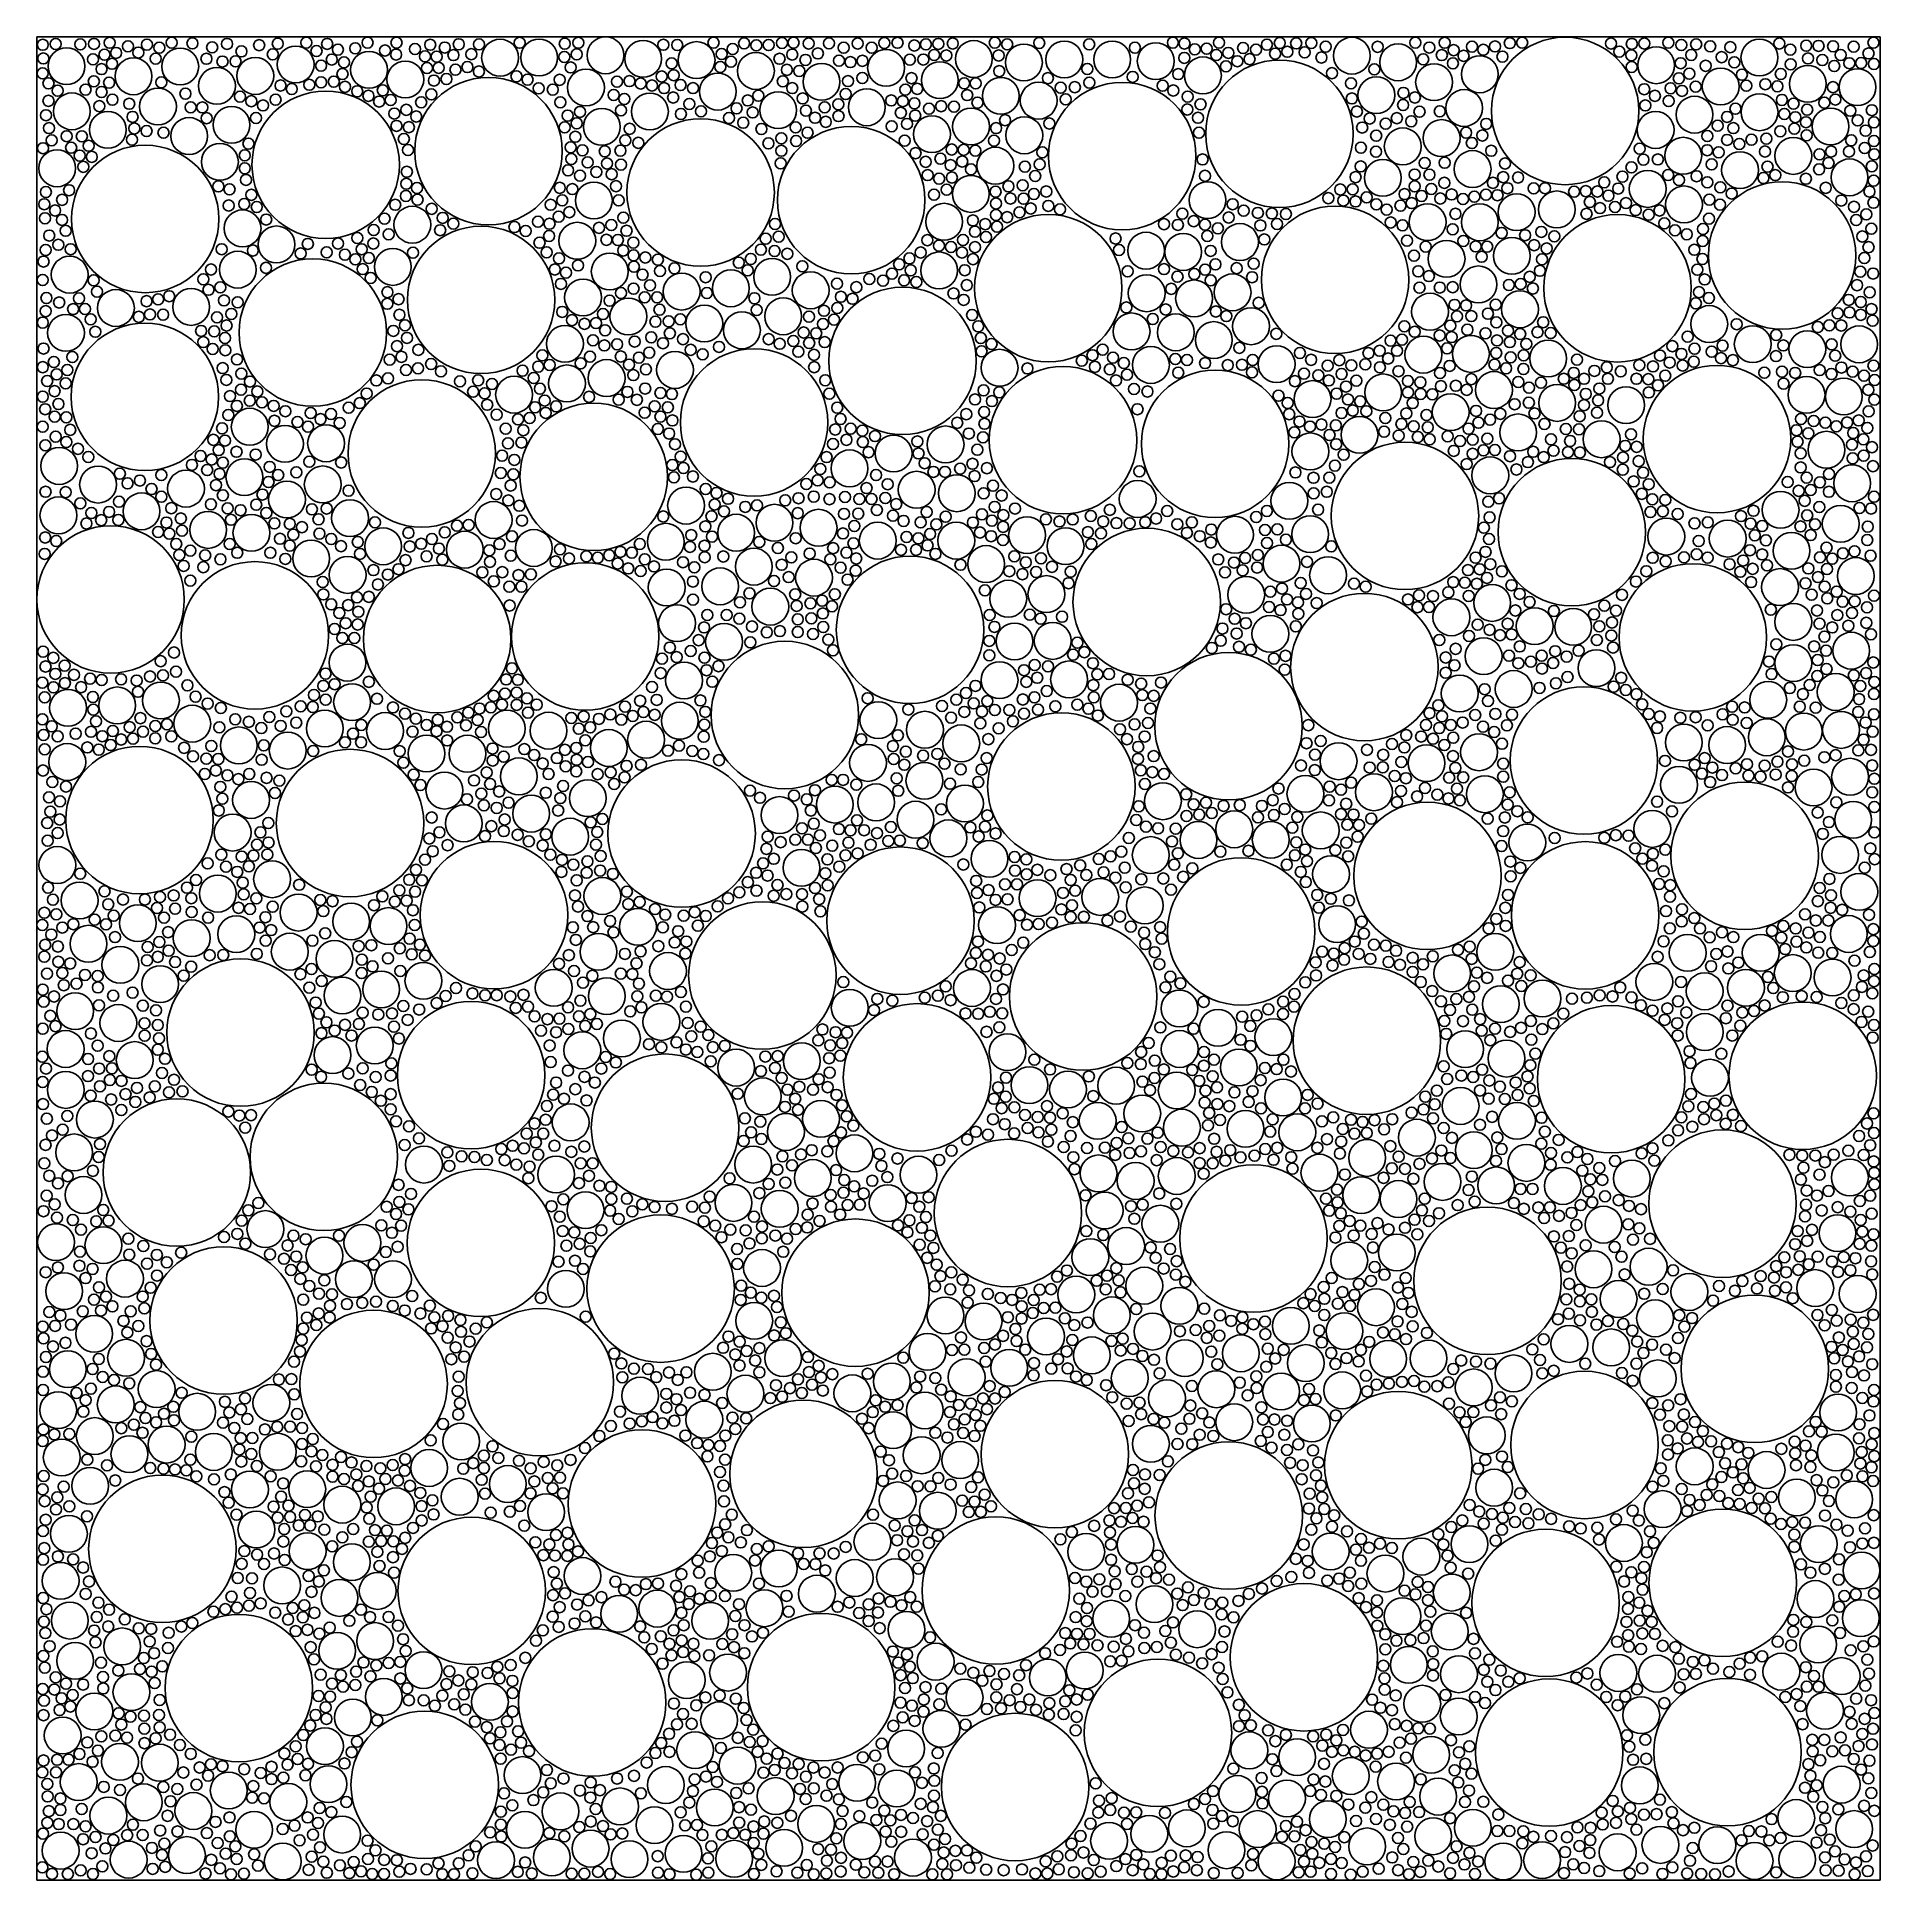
# Model space of a CAD drawing. Header units: metres. Extents: x 0 to 1000, y 0 to 1000.
import ezdxf

# ---------------------------------------------------------------- set-up
doc = ezdxf.new("R2010")
doc.units = ezdxf.units.M

msp = doc.modelspace()

# ---------------------------------------------------------------- linework, layer by layer
msp.add_lwpolyline([(0, 0), (1000, 0), (1000, 1000), (0, 1000), (0, 0)])
for centre, radius in [((3.2, 995.7), 3), ((3.5, 988.3), 3), ((16.1, 984.1), 10), ((10.2, 996.1), 3), ((23.6, 995.9), 3), ((30.5, 987.8), 3), ((31, 996.2), 3), ((36.7, 990.3), 3), ((39.5, 996.8), 3), ((43, 991.3), 3), ((49.4, 994.9), 3), ((55, 991.5), 3), ((59.7, 995.8), 3), ((64.5, 988.2), 3), ((66.4, 994.1), 3), ((77.8, 983.9), 10), ((73.1, 996.9), 3), ((84.4, 996.5), 3), ((92, 988.1), 3), ((95.1, 994.3), 3), ((103.2, 996.2), 3), ((111, 992.1), 3), ((120.6, 995.5), 3), ((128, 990.5), 3), ((130.7, 996.3), 3), ((140.4, 985), 10), ((146.2, 996.9), 3), ((151.7, 992.3), 3), ((157.5, 996.2), 3), ((160, 987.7), 3), ((163.3, 993.1), 3), ((172.7, 993.8), 3), ((180.2, 982.1), 10), ((179.4, 996.9), 3), ((188.9, 992.6), 3), ((194.9, 990.4), 3), ((195.1, 996.9), 3), ((205.1, 993.4), 3), ((210.6, 989.4), 3), ((213.4, 995.7), 3), ((216.9, 989.3), 3), ((221.3, 994.2), 3), ((226, 990.1), 3), ((228.9, 996), 3), ((235.7, 990.6), 3), ((239.9, 995.9), 3), ((251.3, 988.7), 10), ((261.9, 996.8), 3), ((272.5, 988.8), 10), ((286.2, 989.1), 3), ((286.4, 996.3), 3), ((292.9, 990.5), 3), ((293.8, 996.8), 3), ((308.5, 990), 10), ((328.9, 988.1), 10), ((339.9, 995.7), 3), ((347.4, 995.6), 3), ((357.9, 987.4), 10), ((367.1, 996.9), 3), ((371.5, 990.7), 3), ((377.5, 993.4), 3), ((390.1, 981.5), 10), ((383.7, 996.5), 3), ((390.3, 995.4), 3), ((397, 995.6), 3), ((402.9, 988.1), 3), ((404.2, 996.7), 3), ((409.8, 990.4), 3), ((410.5, 996.9), 3), ((417, 987.5), 3), ((418.7, 996.4), 3), ((423.7, 991), 3), ((429.7, 996.5), 3), ((435.2, 987.1), 3), ((437.7, 994.1), 3), ((445.3, 996.4), 3), ((452.9, 994.1), 3), ((460.7, 983.2), 10), ((459.8, 996.7), 3), ((466.9, 996.8), 3), ((473.6, 987.6), 3), ((476, 995.3), 3), ((480.9, 987.7), 3), ((482.3, 995.9), 3), ((486.8, 990.2), 3), ((489.1, 996.2), 3), ((493.4, 989.9), 3), ((496.9, 996.4), 3), ((508.3, 988), 10), ((519.7, 996.9), 3), ((521.8, 989.9), 3), ((526.4, 995.9), 3), ((535.5, 986.1), 10), ((543.8, 996.7), 3), ((557.4, 987.7), 10), ((570.9, 995.9), 3), ((583.4, 987.7), 10), ((595.7, 994.1), 3), ((607, 986.8), 10), ((616.3, 996.9), 3), ((622.5, 988.6), 3), ((622.6, 996.4), 3), ((628.2, 993.2), 3), ((634.6, 993.6), 3), ((639.9, 990.2), 3), ((641.3, 996.9), 3), ((646.4, 991.3), 3), ((654.4, 994), 3), ((657.9, 987.9), 3), ((661.4, 993.1), 3), ((667.3, 995.8), 3), ((671.8, 990.9), 3), ((674.3, 996.7), 3), ((678.4, 991.9), 3), ((683.2, 996.5), 3), ((687.8, 991.6), 3), ((691.4, 996.7), 3), ((696.9, 988.8), 3), ((699.2, 994.7), 3), ((713.4, 989.8), 10), ((727.4, 994.6), 3), ((738.5, 986.2), 10), ((747.8, 996.9), 3), ((752.1, 987.8), 3), ((755.4, 994.2), 3), ((762.2, 990.1), 3), ((763.8, 996.8), 3), ((768.6, 992.8), 3), ((774, 989.7), 3), ((778.6, 994.7), 3), ((784.7, 993), 3), ((791.1, 994.8), 3), ((829.1, 959.8), 40), ((795.1, 989.3), 3), ((799.1, 996.6), 3), ((805.8, 996.9), 3), ((854, 996.4), 3), ((858.5, 992), 3), ((865, 990), 3), ((865.3, 996.2), 3), ((878.5, 984.6), 10), ((872.1, 996.4), 3), ((885.1, 996.9), 3), ((892.1, 995.6), 3), ((897.5, 990.2), 3), ((900.2, 995.9), 3), ((907.8, 994.9), 3), ((914, 989), 3), ((918.7, 994.4), 3), ((934.5, 988.8), 10), ((945.3, 996.4), 3), ((951.3, 993.1), 3), ((959.9, 995.2), 3), ((960.9, 988.3), 3), ((966.6, 995.1), 3), ((968.6, 987.4), 3), ((974.5, 994.9), 3), ((978.6, 990.2), 3), ((985.6, 994.7), 3), ((993.7, 991), 3), ((996.4, 996.9), 3), ((3.1, 980.2), 3), ((35.1, 982.5), 3), ((40.8, 985.4), 3), ((52.4, 978.6), 10), ((97.7, 973.4), 10), ((100.7, 986.6), 3), ((107.8, 986.7), 3), ((118.5, 978.8), 10), ((154.2, 984.4), 3), ((165.8, 979.9), 3), ((166.6, 986.2), 3), ((199.9, 976.9), 10), ((211.7, 983.1), 3), ((218, 983.2), 3), ((222.2, 977.1), 3), ((227.1, 982.2), 3), ((233.6, 983.6), 3), ((239.8, 981.2), 3), ((260.2, 978.6), 3), ((289.6, 983.4), 3), ((297.9, 972.5), 10), ((339, 978.5), 3), ((344.4, 985.6), 3), ((345.5, 979.2), 3), ((369.4, 970.3), 10), ((370.8, 983.7), 3), ((376.6, 986.5), 3), ((406.9, 982.1), 3), ((413.6, 981.5), 3), ((425.7, 975.6), 10), ((441.4, 986.3), 3), ((447.8, 977.7), 3), ((447.9, 987), 3), ((474.5, 977.6), 3), ((489.9, 976.5), 10), ((522.1, 981.4), 3), ((548.5, 977.6), 3), ((569.9, 982.6), 3), ((594.5, 978.3), 3), ((619.2, 979.8), 3), ((632.6, 979.1), 10), ((674.1, 947.4), 40), ((645.1, 984), 3), ((651.3, 986.8), 3), ((702.6, 980.3), 3), ((725.6, 982.4), 3), ((758, 975.4), 10), ((768.2, 985.6), 3), ((782.8, 979.7), 10), ((865.2, 983.7), 3), ((890.8, 977.5), 3), ((891.8, 985.7), 3), ((896.5, 980), 3), ((905.3, 984.3), 3), ((913.5, 973.1), 10), ((920.9, 986.2), 3), ((925, 979.5), 3), ((946.1, 979.9), 3), ((951.5, 985.1), 3), ((960.8, 974.5), 10), ((975.1, 984.2), 3), ((987.7, 972.7), 10), ((983.3, 985.7), 3), ((989.7, 985.8), 3), ((996.6, 985.3), 3), ((6.3, 974.8), 3), ((11.3, 970.8), 3), ((26.4, 971.4), 3), ((30.9, 975.9), 3), ((35.1, 970.1), 3), ((39.2, 975.2), 3), ((65.7, 962.2), 10), ((67.5, 975.3), 3), ((80.6, 969.2), 3), ((110.2, 967.6), 3), ((156.7, 930.6), 40), ((132.2, 973.6), 3), ((138.3, 971.7), 3), ((147.8, 974), 3), ((154.2, 975.3), 3), ((161.1, 975.7), 3), ((167.2, 972.9), 3), ((173.8, 970.5), 3), ((179.9, 968), 3), ((187.7, 971), 3), ((245, 938), 40), ((214, 968.8), 3), ((215.4, 976.3), 3), ((266.2, 976.8), 3), ((272.2, 972.1), 3), ((279.9, 971.4), 3), ((283.6, 976.7), 3), ((312.9, 968.5), 3), ((314.7, 975.7), 3), ((321.5, 976), 3), ((327.6, 974.7), 3), ((333.7, 973.6), 3), ((340.3, 972.2), 3), ((345.2, 967.1), 3), ((349.2, 973.9), 3), ((356, 972.2), 3), ((391.4, 968.1), 3), ((402.2, 960.2), 10), ((404.7, 975.9), 3), ((409.8, 972.2), 3), ((438.8, 969), 3), ((440.1, 976), 3), ((450.3, 961.8), 10), ((471.2, 971.4), 3), ((477.6, 971.8), 3), ((503.1, 974.8), 3), ((504.7, 968.4), 3), ((509.3, 974.8), 3), ((523, 968), 10), ((543.5, 965.4), 10), ((588.8, 935.3), 40), ((555.4, 972.4), 3), ((563.1, 972.7), 3), ((571, 975.2), 3), ((610.8, 973.5), 3), ((616.5, 970.9), 3), ((624.3, 967.6), 3), ((712.9, 974.8), 3), ((726.7, 968.4), 10), ((741.4, 969.6), 3), ((747.6, 967.1), 3), ((774.3, 961.4), 10), ((872, 971.6), 3), ((877.8, 968), 3), ((886.3, 972.1), 3), ((892.5, 970.7), 3), ((899.9, 973), 3), ((927.4, 973.5), 3), ((937.7, 974.3), 3), ((944.3, 973.2), 3), ((974.4, 972.7), 3), ((5, 957.5), 3), ((6.3, 965.3), 3), ((19, 959.6), 10), ((33.9, 962.4), 3), ((41, 965.9), 3), ((50.1, 963.7), 3), ((83.4, 961.8), 3), ((89.8, 961.7), 3), ((105.6, 952.3), 10), ((116.4, 965.1), 3), ((122.7, 962.8), 3), ((129.5, 965.9), 3), ((185.7, 964.9), 3), ((191.9, 965.7), 3), ((193.9, 958.4), 3), ((200.4, 960.4), 3), ((208.5, 964.5), 3), ((284, 964.5), 3), ((288, 957.3), 3), ((294.7, 959.3), 3), ((306.5, 951.2), 10), ((316.9, 960.1), 3), ((318.7, 966.3), 3), ((332.6, 959.5), 10), ((349.4, 958.2), 3), ((354, 963.6), 3), ((360.3, 959.6), 3), ((379.6, 961.2), 3), ((385.7, 965.5), 3), ((388.3, 959), 3), ((415.5, 966.6), 3), ((417.2, 960), 3), ((427.4, 961.8), 3), ((434.8, 963.4), 3), ((434.9, 957), 3), ((463.5, 965.5), 3), ((468.7, 958.8), 3), ((469.8, 965.1), 3), ((476.1, 963.9), 3), ((476.5, 957.3), 3), ((484, 961), 3), ((490.6, 962.4), 3), ((497.6, 962.1), 3), ((506.8, 951.4), 10), ((510.3, 964.3), 3), ((558.1, 966.1), 3), ((624.1, 960.6), 3), ((631.3, 963.4), 3), ((713.4, 966.6), 3), ((716.1, 959.5), 3), ((741.2, 963), 3), ((750.1, 959.4), 3), ((761.1, 959.6), 3), ((872.6, 962.8), 3), ((885.3, 965.2), 3), ((899.3, 957.8), 10), ((921.5, 961), 3), ((934.6, 959.1), 10), ((946.7, 965.8), 3), ((948, 958.2), 3), ((953, 963.8), 3), ((960.4, 960.5), 3), ((973.1, 951.4), 10), ((969.7, 964.3), 3), ((975.7, 966), 3), ((983.8, 959.9), 3), ((995.5, 960.2), 3), ((6.6, 950.5), 3), ((38.5, 949.6), 10), ((51.9, 956.6), 3), ((52.9, 950.3), 3), ((59.5, 948.9), 3), ((68.7, 948), 3), ((82.6, 946.2), 10), ((92.1, 955.9), 3), ((118.9, 956), 3), ((195.1, 951.7), 3), ((201.8, 951), 3), ((205.8, 956.8), 3), ((286.3, 950.9), 3), ((292.9, 953.1), 3), ((321.6, 950.1), 3), ((360.1, 915.6), 40), ((375.5, 956), 3), ((383.2, 953.4), 3), ((393.1, 950), 3), ((441.8, 911.4), 40), ((411.7, 950.9), 3), ((418.1, 948), 3), ((422.2, 956.1), 3), ((428, 953.9), 3), ((463.7, 951.5), 3), ((472.1, 952.8), 3), ((485.6, 947.2), 10), ((520.4, 950.5), 3), ((525.3, 954.8), 3), ((535.7, 946.6), 10), ((549.3, 953), 3), ((629.9, 956.1), 3), ((630.5, 948), 3), ((719, 950.8), 3), ((723.1, 955.7), 3), ((731.7, 952.9), 3), ((741, 940.6), 10), ((737.8, 955.9), 3), ((745.6, 954.2), 3), ((762.1, 945.1), 10), ((775.4, 948), 3), ((786.3, 952.8), 3), ((878.2, 949.5), 10), ((911.9, 951.8), 3), ((917, 956.6), 3), ((920.4, 950.5), 3), ((945.9, 948.8), 3), ((953.5, 950.2), 3), ((954, 956.4), 3), ((959.8, 953.7), 3), ((987.8, 954.7), 3), ((992.1, 949.1), 3), ((996.6, 953.6), 3), ((3.3, 939.6), 3), ((8, 943.9), 3), ((16.2, 946.1), 3), ((18.6, 939.9), 3), ((58.8, 901.2), 40), ((24.4, 946), 3), ((28.1, 940.9), 3), ((51.6, 944.2), 3), ((99.3, 932.2), 10), ((114.8, 942.1), 3), ((199.1, 944.6), 3), ((201.3, 938.6), 3), ((289.6, 940.1), 3), ((292.1, 945.8), 3), ((296, 938.4), 3), ((308.1, 937.9), 3), ((316.6, 938.3), 3), ((319.3, 943.9), 3), ((326.3, 942.5), 3), ((396.9, 942.2), 3), ((403.9, 945), 3), ((403.9, 938.2), 3), ((411.9, 943.5), 3), ((470.8, 943.7), 3), ((496.3, 938.9), 3), ((502.8, 938.7), 3), ((509.1, 938.3), 3), ((520, 930.1), 10), ((519.3, 943.7), 3), ((545.5, 937.4), 3), ((718.3, 939.9), 3), ((726.5, 937.7), 3), ((726.6, 946.4), 3), ((778.5, 942.4), 3), ((784.2, 946.5), 3), ((789, 938.2), 3), ((869.5, 939.3), 3), ((893.2, 935.5), 10), ((906.2, 938.5), 3), ((906.3, 946.2), 3), ((912.4, 937.4), 3), ((917, 944.1), 3), ((923.6, 941.9), 3), ((930.2, 944.2), 3), ((937.5, 937.8), 3), ((938.3, 944.8), 3), ((952.9, 935.4), 10), ((960.1, 946.6), 3), ((973.4, 937.8), 3), ((983.1, 937.8), 3), ((984.3, 943.9), 3), ((991.6, 939.7), 3), ((996.6, 943.5), 3), ((11, 928.7), 10), ((23.2, 935.6), 3), ((25.2, 929.5), 3), ((29.8, 934.9), 3), ((112.8, 935.7), 3), ((112.8, 928.7), 3), ((288.2, 927.6), 3), ((290, 933.7), 3), ((298.8, 931.9), 3), ((309.3, 931.3), 3), ((316.9, 930.7), 3), ((403.5, 931.4), 3), ((476.7, 936.9), 3), ((482.2, 932.2), 3), ((490.2, 933.9), 3), ((495.7, 930.4), 3), ((502, 932.4), 3), ((506.8, 928.1), 3), ((536, 929.6), 3), ((544, 930.8), 3), ((632.4, 933.5), 3), ((718.2, 929.7), 3), ((730.2, 923.5), 10), ((752.9, 931.6), 3), ((763.8, 931.7), 3), ((778.9, 928.3), 10), ((796.5, 931.3), 3), ((865.1, 929.2), 3), ((871.6, 933.4), 3), ((879.4, 933.5), 3), ((908.6, 930.8), 3), ((924, 927.7), 10), ((938.9, 929.6), 3), ((966.9, 928.1), 3), ((967.1, 936.3), 3), ((972, 931.6), 3), ((983.4, 923.8), 10), ((995.5, 929.8), 3), ((996.8, 936.3), 3), ((98.5, 918.9), 3), ((104.5, 917.3), 3), ((113.5, 922.4), 3), ((200.4, 920.3), 3), ((200.7, 926.8), 3), ((206.2, 918), 3), ((283.7, 918.1), 3), ((290.5, 917.4), 3), ((294.7, 924.7), 3), ((302.2, 911.2), 10), ((303.5, 926.7), 3), ((311.8, 925.5), 3), ((314.2, 919), 3), ((483.3, 925), 3), ((489.5, 923.1), 3), ((493.6, 917.1), 3), ((496.4, 923.7), 3), ((506.7, 914.8), 10), ((527.1, 918.9), 3), ((534.8, 919.5), 3), ((541.6, 924.5), 3), ((635.1, 911.4), 10), ((633.7, 924.6), 3), ((707.1, 917.2), 3), ((713.8, 917.3), 3), ((715.4, 923.9), 3), ((747.5, 925.3), 3), ((747.5, 918.9), 3), ((755.5, 925.2), 3), ((756.5, 917.5), 3), ((763.6, 920.8), 3), ((789.9, 920.8), 3), ((795.5, 923.9), 3), ((797.8, 917.9), 3), ((803.6, 923.7), 3), ((812, 917.8), 3), ((818.2, 917.9), 3), ((850.3, 921.1), 3), ((857.9, 917.7), 3), ((860.2, 924.2), 3), ((873.9, 917.5), 10), ((885, 925.1), 3), ((890.9, 922.3), 3), ((900.4, 924.4), 3), ((906.3, 921.1), 3), ((946.8, 881.4), 40), ((913.3, 918.4), 3), ((936.7, 923.4), 3), ((943.1, 925), 3), ((959.7, 923), 3), ((970.5, 918.1), 3), ((996.5, 922), 3), ((4, 909.2), 3), ((4.9, 915.8), 3), ((13.7, 911.6), 3), ((17.5, 916.8), 3), ((104.1, 908.5), 3), ((112.5, 909.3), 3), ((116.4, 914.3), 3), ((119.3, 907.7), 3), ((194.4, 908.9), 3), ((200.2, 913.7), 3), ((206.5, 911.7), 3), ((278.7, 908.9), 3), ((285, 911.3), 3), ((315.6, 911.3), 3), ((486.7, 914.4), 3), ((520.1, 916), 3), ((520.3, 909.6), 3), ((528.2, 912.3), 3), ((535.3, 912.2), 3), ((540.9, 914.8), 3), ((547.6, 916.1), 3), ((548.7, 908.3), 3), ((648.7, 909.2), 3), ((700.6, 912.5), 3), ((708.8, 911.2), 3), ((715.4, 910.7), 3), ((721.4, 912.9), 3), ((726.7, 909.1), 3), ((739.8, 908.4), 3), ((742, 914.7), 3), ((745.9, 909.8), 3), ((751.2, 913.7), 3), ((761.4, 912.3), 3), ((767.5, 914.5), 3), ((773.7, 912), 3), ((779.8, 913.3), 3), ((786.2, 914.4), 3), ((792.4, 914.1), 3), ((802.8, 904.9), 10), ((824.6, 906.4), 10), ((834, 916), 3), ((840.3, 916.3), 3), ((842.5, 910.4), 3), ((846.6, 916.1), 3), ((848, 907.1), 3), ((852.6, 913.8), 3), ((856.2, 907.7), 3), ((862.1, 909.8), 3), ((893.6, 909.1), 10), ((907.3, 911.7), 3), ((913.1, 909), 3), ((919.5, 915), 3), ((978.9, 911.2), 3), ((985.8, 907.8), 3), ((994.2, 916.1), 3), ((996.4, 910), 3), ((4.4, 901.6), 3), ((9.9, 905.8), 3), ((13.6, 900.7), 3), ((111.6, 896.1), 10), ((124.4, 900.9), 3), ((188.6, 901.4), 3), ((203.7, 898.1), 10), ((214.2, 906.7), 3), ((220.2, 901.8), 3), ((225.9, 898.7), 3), ((271.9, 899.7), 3), ((278.1, 898.6), 3), ((283.1, 902.5), 3), ((288.9, 904.9), 3), ((311.7, 897.9), 3), ((318.2, 901.9), 3), ((400.5, 898.5), 3), ((492.2, 899.7), 10), ((507.8, 900.4), 3), ((548.7, 863.7), 40), ((514.5, 898.4), 3), ((520.3, 903.4), 3), ((520.9, 897), 3), ((526.4, 902.2), 3), ((533.1, 904.8), 3), ((539.2, 906.9), 3), ((555.1, 906.4), 3), ((611.5, 898.4), 3), ((619, 898), 3), ((621.4, 904.1), 3), ((627.6, 900), 3), ((633.7, 898.1), 3), ((646.6, 902), 3), ((654.7, 905.7), 3), ((662.4, 904.5), 3), ((663.8, 897.7), 3), ((704.3, 868.2), 40), ((670, 904.2), 3), ((672.8, 898.5), 3), ((677.6, 903.9), 3), ((732.3, 906.3), 3), ((734.5, 899.3), 3), ((740.9, 897.8), 3), ((754.5, 899.5), 10), ((769.6, 904), 3), ((782.8, 899.4), 10), ((857.5, 863.6), 40), ((840.7, 904), 3), ((867.4, 906), 3), ((874.4, 903.5), 3), ((880.3, 905.8), 3), ((882.9, 898.8), 3), ((907.2, 901.4), 3), ((987, 900.6), 3), ((992.5, 903.7), 3), ((6.7, 892.2), 3), ((11.6, 887.2), 3), ((15.6, 894.8), 3), ((130, 887.4), 10), ((147, 887.7), 3), ((163.4, 887.9), 3), ((173.9, 890.9), 3), ((182.5, 887.9), 3), ((182.7, 895.2), 3), ((190.9, 892.9), 3), ((241, 857.3), 40), ((218.8, 895.1), 3), ((259.1, 896.8), 3), ((265.2, 894.7), 3), ((272.7, 888.3), 3), ((277.9, 892), 3), ((293.2, 889.4), 10), ((305, 896.4), 3), ((309, 889.9), 3), ((315.2, 889.8), 3), ((319.9, 894.8), 3), ((323.6, 888.4), 3), ((395.4, 890.5), 3), ((402.4, 891.6), 3), ((483.1, 889.7), 3), ((502.4, 889.8), 3), ((508.9, 894.3), 3), ((514.9, 891.4), 3), ((585.2, 890.6), 3), ((601.8, 884), 10), ((621.9, 883.3), 10), ((635, 892), 3), ((640.7, 896.1), 3), ((652.7, 888.7), 10), ((665.9, 890.1), 3), ((743.3, 889.4), 3), ((768.1, 895.6), 3), ((773.9, 889.3), 3), ((800.2, 881.2), 10), ((794.7, 893.6), 3), ((807.4, 892.4), 3), ((812.3, 887), 3), ((816.2, 894.2), 3), ((823.2, 891.8), 3), ((888.7, 895), 3), ((895.1, 892.9), 3), ((903.7, 889.3), 3), ((903.9, 895.8), 3), ((990.3, 891.7), 3), ((995.2, 895.9), 3), ((3.6, 878.1), 3), ((4.8, 884.4), 3), ((17.8, 871), 10), ((18.3, 884.8), 3), ((100.3, 884.8), 3), ((109, 873.7), 10), ((117.2, 884.1), 3), ((143.1, 882.5), 3), ((157.2, 883.1), 3), ((167.1, 881.8), 3), ((172.8, 879.3), 3), ((176.2, 884.8), 3), ((180.1, 880), 3), ((193.1, 875.2), 10), ((204.1, 882.9), 3), ((276.6, 883.1), 3), ((283.3, 879.8), 3), ((310.8, 872.7), 10), ((318.1, 884.1), 3), ((323.7, 881.5), 3), ((330.1, 880.3), 3), ((336.9, 879.1), 3), ((380.8, 877.5), 3), ((387.3, 879.5), 3), ((392.8, 884.6), 3), ((400.2, 883.8), 3), ((407.1, 882.3), 3), ((473.4, 879.8), 3), ((479.5, 883), 3), ((489.5, 873.3), 10), ((489.4, 886.7), 3), ((495.9, 886), 3), ((501.9, 883), 3), ((507.9, 879.4), 3), ((509, 885.9), 3), ((587.1, 884.4), 3), ((636.8, 883.9), 3), ((747.1, 881.3), 3), ((753.4, 886.2), 3), ((764.8, 879.6), 10), ((780.6, 886.3), 3), ((783.8, 880.7), 3), ((786.8, 886.2), 3), ((816.6, 879.3), 3), ((819.1, 885.2), 3), ((899.2, 884.5), 3), ((903.6, 879.5), 3), ((991.4, 880), 3), ((993.7, 885.9), 3), ((3.1, 868.1), 3), ((30.8, 867.9), 3), ((90.3, 868.5), 3), ((94.5, 873.8), 3), ((149.7, 839.6), 40), ((124.3, 874.7), 3), ((176.8, 874), 3), ((181.1, 869.2), 3), ((281, 873.8), 3), ((287.1, 872.1), 3), ((293.6, 876), 3), ((323.9, 875.3), 3), ((328.6, 871), 3), ((338.1, 873), 3), ((349.8, 861.8), 10), ((345.9, 874.4), 3), ((362.8, 869.6), 3), ((376.5, 863.6), 10), ((385.6, 873.3), 3), ((398.9, 869.8), 10), ((419.8, 862.5), 10), ((415.3, 875.5), 3), ((451.6, 868.6), 3), ((459, 867.7), 3), ((463.9, 871.5), 3), ((467.8, 876.6), 3), ((470.5, 867.9), 3), ((474.1, 873.3), 3), ((503.4, 873.4), 3), ((591.8, 872.8), 3), ((602.1, 860.9), 10), ((611.5, 874), 3), ((618.8, 869.9), 3), ((627.9, 871.3), 3), ((633.8, 873.7), 3), ((636.8, 867.9), 3), ((639.4, 876.6), 3), ((648.7, 861.4), 10), ((650.9, 874.5), 3), ((659.3, 869.6), 3), ((660.1, 877), 3), ((749.4, 872.8), 3), ((755.2, 870.2), 3), ((782.1, 865.7), 10), ((809.9, 869.8), 3), ((815.4, 873.1), 3), ((900.8, 873.7), 3), ((904.8, 868.4), 3), ((989.3, 872.6), 3), ((996.2, 871.6), 3), ((5.2, 858.3), 3), ((22.9, 858.1), 3), ((32.6, 861.8), 3), ((42.9, 852.9), 10), ((65.8, 857.6), 3), ((71.8, 859.3), 3), ((83.7, 853.5), 10), ((93.1, 862.8), 3), ((99.5, 864.1), 3), ((101.5, 857), 3), ((190.2, 861.5), 3), ((196.2, 857.7), 3), ((284.3, 866), 3), ((296.3, 858.6), 10), ((316.9, 861), 3), ((323.7, 863.4), 3), ((329.7, 858.7), 3), ((332.6, 865.2), 3), ((336.5, 858.7), 3), ((363.5, 861), 3), ((389.3, 858.2), 3), ((469.6, 824.2), 40), ((434.1, 866.1), 3), ((436.2, 859), 3), ((442.5, 857.9), 3), ((444.6, 864.2), 3), ((477.1, 867), 3), ((497.3, 860.8), 3), ((502.8, 857.3), 3), ((504.5, 865.3), 3), ((615.4, 863.3), 3), ((627.8, 858.1), 10), ((755.8, 850.9), 10), ((750.1, 863.9), 3), ((761.1, 864), 3), ((768.1, 864.2), 3), ((804.6, 852.2), 10), ((798.6, 865.4), 3), ((805, 865.9), 3), ((811.6, 863.5), 3), ((901.7, 861.5), 3), ((907.1, 858.3), 3), ((983, 857.3), 3), ((987.5, 865.3), 3), ((994.3, 861.4), 3), ((4.8, 851.2), 3), ((12.1, 855.9), 3), ((19.7, 852.3), 3), ((26.1, 852.4), 3), ((55.3, 848.1), 3), ((59.5, 856.6), 3), ((61.4, 849.4), 3), ((68.5, 849.3), 3), ((97.7, 847.8), 3), ((105.5, 849.7), 3), ((108.9, 856), 3), ((190.1, 855.2), 3), ((196.7, 849.2), 3), ((285, 850.8), 3), ((307.1, 849.6), 3), ((310.7, 856.9), 3), ((320.9, 848.3), 10), ((337.8, 852), 3), ((362.1, 844.5), 10), ((382.5, 840.8), 10), ((390.5, 851.8), 3), ((404.9, 848.4), 10), ((418.9, 848.2), 3), ((427, 851.4), 3), ((434.3, 852.9), 3), ((507.4, 849.1), 3), ((593.9, 840.2), 10), ((591.1, 853.2), 3), ((612.4, 852.1), 3), ((639.6, 851), 3), ((645.3, 848.5), 3), ((658.7, 843), 10), ((662.8, 855.7), 3), ((769.1, 854.6), 3), ((770.4, 848.4), 3), ((775.4, 854.3), 3), ((778.2, 848.5), 3), ((787.2, 849.8), 3), ((791.4, 854.7), 3), ((900, 855.4), 3), ((907.3, 844.2), 10), ((977, 850), 3), ((983.4, 850.5), 3), ((989.5, 856.2), 3), ((989.5, 849.2), 3), ((995.3, 852.3), 3), ((3.2, 845), 3), ((15.8, 839.4), 10), ((58.6, 804.7), 40), ((29.2, 846.8), 3), ((31.7, 840), 3), ((89.1, 840.5), 3), ((96.2, 840.2), 3), ((102.9, 843.4), 3), ((193.4, 840.5), 3), ((199.7, 843.5), 3), ((286.5, 833.5), 10), ((290.3, 846.3), 3), ((297.1, 844.3), 3), ((303.3, 844.7), 3), ((308.3, 840.8), 3), ((335.6, 845.5), 3), ((342.8, 845.7), 3), ((343.4, 839.2), 3), ((349.1, 846.8), 3), ((416, 839.6), 3), ((422.8, 839.2), 3), ((426.5, 844.2), 3), ((432.5, 846.6), 3), ((510.7, 843), 3), ((605.4, 846.9), 3), ((617.9, 839.7), 10), ((638.5, 835.5), 10), ((672.4, 838.9), 3), ((741.9, 843), 3), ((747.5, 840), 3), ((761, 838), 3), ((766.8, 843.3), 3), ((767.5, 837.1), 3), ((776.1, 841.1), 3), ((785.9, 839.2), 3), ((791.8, 845.1), 3), ((798.1, 840.6), 3), ((804.7, 838.8), 3), ((814.1, 839.8), 3), ((817.2, 845.2), 3), ((821.3, 839.3), 3), ((895.6, 837.4), 3), ((922.2, 844.1), 3), ((930.9, 833.3), 10), ((943.6, 838.3), 3), ((960.5, 830.6), 10), ((966.2, 842.6), 3), ((972.4, 843.5), 3), ((978.9, 843.4), 3), ((988.6, 833.2), 10), ((995.9, 846), 3), ((3.6, 830.9), 3), ((90.3, 834.4), 3), ((95.4, 830.7), 3), ((102.1, 836.6), 3), ((102.2, 830), 3), ((195.4, 832.2), 3), ((200.8, 836.7), 3), ((207, 830.2), 3), ((274.2, 827.2), 3), ((301.7, 835.4), 3), ((307.9, 832.6), 3), ((314.8, 833.2), 3), ((324.3, 834.7), 3), ((332.2, 828.7), 3), ((333.3, 837), 3), ((339.7, 833.8), 3), ((350.5, 836), 3), ((389.1, 790.8), 40), ((354.7, 830.2), 3), ((361.2, 827.8), 3), ((370.1, 831.8), 3), ((397, 836), 3), ((403, 833.5), 3), ((410.4, 835), 3), ((413.1, 829.2), 3), ((419, 833.9), 3), ((421.6, 827.5), 3), ((427.4, 834.4), 3), ((512.1, 836.6), 3), ((512.5, 829.4), 3), ((522.3, 820.5), 10), ((517.9, 833.4), 3), ((572.7, 827.3), 3), ((578.2, 830.3), 3), ((604.4, 822), 10), ((652.4, 831.3), 3), ((672.6, 822.4), 10), ((685.2, 828.5), 3), ((722.4, 828.4), 3), ((728.5, 829.7), 3), ((734.4, 835.2), 3), ((737.9, 829.7), 3), ((740.6, 835.7), 3), ((752.2, 827.6), 10), ((765.1, 831), 3), ((778, 828), 10), ((791.7, 828.5), 3), ((792.1, 835.3), 3), ((799.1, 834.4), 3), ((806.6, 827.2), 3), ((808.1, 833.4), 3), ((819.9, 825.5), 10), ((880.6, 827.1), 3), ((887.3, 832.2), 3), ((892.2, 828), 3), ((899.3, 830.8), 3), ((908.6, 829.2), 3), ((914.5, 832.5), 3), ((947.5, 832.6), 3), ((973.7, 833.2), 3), ((975.6, 827), 3), ((3.2, 820.8), 3), ((9.2, 823.6), 3), ((16.5, 819.3), 3), ((19.2, 826.3), 3), ((100.8, 820.3), 3), ((108.6, 825), 3), ((110.9, 817.3), 3), ((191.4, 824.9), 3), ((197.8, 826.4), 3), ((200.3, 819.3), 3), ((206.8, 820.2), 3), ((213.9, 822.5), 3), ((219.2, 818.5), 3), ((263.5, 818.9), 3), ((272, 821.1), 3), ((278.2, 822), 3), ((287.6, 812), 10), ((295, 822.9), 3), ((300.1, 826.5), 3), ((309.1, 814.9), 10), ((316.8, 826.6), 3), ((321.2, 822.2), 3), ((326.6, 826), 3), ((330.4, 819.6), 3), ((346.2, 819.3), 10), ((421.7, 820.8), 3), ((556.7, 781.2), 40), ((537.4, 820.1), 3), ((566.9, 824.3), 3), ((574, 821), 3), ((582.1, 819.6), 3), ((583.8, 826), 3), ((589.7, 823.1), 3), ((617.6, 825.2), 3), ((619.2, 817.8), 3), ((624, 824.7), 3), ((633.8, 823), 3), ((646.1, 821.9), 3), ((653.8, 822.1), 3), ((659.2, 818), 3), ((659.6, 824.7), 3), ((687.4, 817.3), 3), ((691.3, 824.8), 3), ((700.3, 821.6), 3), ((706.6, 824.6), 3), ((707.8, 817.1), 3), ((713.1, 821.8), 3), ((720.7, 822.3), 3), ((728.6, 820.7), 3), ((733.1, 825.5), 3), ((738.7, 818.6), 3), ((761.2, 817.6), 3), ((766.5, 821.5), 3), ((790.8, 822.2), 3), ((797.1, 820.2), 3), ((799.6, 826.1), 3), ((806.5, 819.8), 3), ((833.8, 817.7), 3), ((835.5, 824.9), 3), ((845, 818.8), 3), ((851.7, 820.7), 3), ((859.3, 818.5), 3), ((869.4, 821.9), 3), ((911.5, 781.8), 40), ((876.8, 821.2), 3), ((885.8, 823.3), 3), ((892.9, 821.7), 3), ((898.9, 823.8), 3), ((913.7, 825.7), 3), ((920.1, 824.6), 3), ((937.2, 817.8), 3), ((943.5, 826.8), 3), ((946.8, 818.4), 3), ((953.9, 817.7), 3), ((967.2, 819.2), 3), ((973.6, 817.1), 3), ((979, 820.6), 3), ((985.1, 818.4), 3), ((996.4, 821.6), 3), ((5.6, 813.3), 3), ((9.6, 807.8), 3), ((10.7, 816.9), 3), ((15.6, 812), 3), ((102.8, 813.9), 3), ((110.7, 808.6), 3), ((115.6, 813), 3), ((119.6, 807.6), 3), ((208.8, 774), 40), ((184.2, 813.6), 3), ((190.5, 814.7), 3), ((229.6, 813.1), 3), ((236.7, 807.5), 3), ((239.4, 813.7), 3), ((246.9, 811.7), 3), ((258.9, 805.9), 10), ((269.5, 814.9), 3), ((272.9, 809.1), 3), ((320.4, 807.4), 3), ((323.6, 816.5), 3), ((330, 809.2), 3), ((427.7, 813.7), 3), ((513.6, 808.2), 3), ((522.1, 807.2), 3), ((585.4, 813.6), 3), ((591.4, 816.7), 3), ((595.2, 809), 3), ((639.2, 779.2), 40), ((602.5, 807.6), 3), ((682.5, 813.2), 3), ((692.1, 803.5), 10), ((695.2, 816.4), 3), ((700.9, 813.6), 3), ((710.2, 810.3), 3), ((715.8, 813.5), 3), ((730.4, 807.1), 10), ((743.8, 813.3), 3), ((743.9, 807.1), 3), ((750.6, 812.6), 3), ((761.7, 810.5), 3), ((769.8, 810.7), 3), ((775.7, 808.5), 3), ((778.2, 814.3), 3), ((790.5, 808.4), 10), ((803.7, 812.8), 3), ((809.5, 809.7), 3), ((816, 812.4), 3), ((824.8, 801.4), 10), ((828.4, 814.5), 3), ((834.1, 811.1), 3), ((839.4, 814.5), 3), ((847.7, 809.2), 3), ((852.3, 814.5), 3), ((862.2, 800.2), 10), ((867.8, 814.5), 3), ((874.2, 814.3), 3), ((874.5, 807.1), 3), ((879.5, 811), 3), ((883.4, 816.2), 3), ((947.6, 811.9), 3), ((960.1, 805.8), 10), ((980.3, 804.9), 10), ((991.2, 816.2), 3), ((993.6, 808.5), 3), ((997, 813.8), 3), ((3.2, 804.8), 3), ((4.5, 798), 3), ((11.7, 800.8), 3), ((104.8, 805.1), 3), ((108.5, 799.8), 3), ((115.5, 802.6), 3), ((122.1, 801.7), 3), ((128.5, 799.8), 3), ((169.2, 798.8), 3), ((175.2, 801.3), 3), ((178.9, 806.5), 3), ((242.9, 806.6), 3), ((244.3, 800.4), 3), ((302.1, 761.3), 40), ((270.3, 799), 3), ((275.5, 802.7), 3), ((281.7, 799.6), 3), ((299.6, 804.7), 3), ((315.6, 803.2), 3), ((325.5, 803.1), 3), ((335.2, 799.6), 3), ((338.3, 806.8), 3), ((342.3, 799), 3), ((344.5, 806.2), 3), ((429.9, 806.4), 3), ((434.2, 798.8), 3), ((509, 803.3), 3), ((518.1, 802.4), 3), ((597.1, 798), 3), ((673.6, 805.3), 3), ((678.6, 801.4), 3), ((705.1, 806.4), 3), ((711.3, 803.3), 3), ((713.9, 797.3), 3), ((717.9, 802.3), 3), ((746.4, 801.3), 3), ((750.7, 806.3), 3), ((757.1, 806.1), 3), ((767, 796.4), 10), ((780.8, 797.1), 3), ((801.7, 800.7), 3), ((809.4, 801.5), 3), ((839.3, 800.2), 3), ((840.3, 806.3), 3), ((847, 802.8), 3), ((996.9, 803.2), 3), ((3.1, 788.5), 3), ((9.7, 794), 3), ((16, 793.6), 3), ((100.5, 787.6), 3), ((103.9, 794.9), 3), ((115.5, 788.5), 10), ((128.9, 791.7), 3), ((134.8, 796.9), 3), ((141.4, 791.1), 3), ((147.1, 788.5), 3), ((148.5, 795.9), 3), ((153.9, 792.6), 3), ((159.6, 795.4), 3), ((164.3, 790.5), 3), ((249.4, 795), 3), ((254.3, 787.4), 3), ((261, 792.5), 3), ((267.4, 793.2), 3), ((276, 796), 3), ((329.7, 796.1), 3), ((336.9, 787.3), 3), ((338.3, 794), 3), ((344.8, 791.9), 3), ((436, 792.7), 3), ((441.5, 787.4), 3), ((499.3, 790.6), 3), ((504.2, 795.3), 3), ((513.9, 796.5), 3), ((514.1, 790.1), 3), ((679.4, 795.3), 3), ((685, 791.3), 3), ((690.7, 788.6), 3), ((696.9, 789.7), 3), ((704.7, 789.2), 3), ((707.8, 795.9), 3), ((717.6, 784.1), 10), ((721.3, 796.9), 3), ((731.6, 793.2), 3), ((740.3, 790), 3), ((743, 795.7), 3), ((746.9, 788.7), 3), ((753.9, 794.9), 3), ((754.6, 788.2), 3), ((776.7, 787.4), 3), ((782.1, 790.7), 3), ((788.4, 792.3), 3), ((794, 795.5), 3), ((803.6, 785.4), 10), ((812.5, 795.7), 3), ((817.9, 790), 3), ((829.5, 787.3), 3), ((836.6, 787.1), 3), ((837, 794.2), 3), ((848.9, 781.7), 10), ((846.4, 796.1), 3), ((957.1, 792.7), 3), ((963.9, 791.6), 3), ((970.3, 790.7), 3), ((976.2, 788.7), 3), ((982.1, 790.8), 3), ((988.4, 791.9), 3), ((993.1, 787.8), 3), ((993.8, 796.8), 3), ((4.6, 778.4), 3), ((10.2, 783.1), 3), ((16, 780.2), 3), ((18.1, 786.8), 3), ((95.7, 781.4), 3), ((102.1, 781), 3), ((134.6, 779.2), 10), ((156.9, 779.5), 10), ((255.6, 779.5), 3), ((262.9, 779.9), 3), ((263.9, 786.6), 3), ((343, 784.8), 3), ((346.2, 779), 3), ((431.9, 779.1), 3), ((433.1, 787), 3), ((439.2, 781.4), 3), ((447.8, 786.4), 3), ((448.1, 780.2), 3), ((454.7, 783.4), 3), ((464.8, 774), 10), ((477.7, 780.5), 3), ((493, 778.9), 10), ((505.6, 784.8), 3), ((513.3, 782.7), 3), ((682.2, 785.5), 3), ((690.9, 775.1), 10), ((701.3, 784), 3), ((704.9, 779), 3), ((742.2, 740.1), 40), ((730.9, 785.8), 3), ((738.8, 783.6), 3), ((749.2, 782.9), 3), ((755.6, 781.7), 3), ((765.4, 783.3), 3), ((772.1, 780.7), 3), ((778.9, 781.5), 3), ((786.9, 782), 3), ((821.4, 781.7), 3), ((831.8, 780.8), 3), ((861.7, 778.1), 3), ((864.8, 784.4), 3), ((867.9, 777.6), 3), ((954.6, 786.6), 3), ((955.2, 780.4), 3), ((961, 784.9), 3), ((970.9, 776), 10), ((984.7, 778.8), 3), ((985.4, 785.1), 3), ((990.9, 781.7), 3), ((995.6, 777.4), 3), ((12.1, 767.2), 10), ((22.3, 776.5), 3), ((27.9, 772.1), 3), ((84.1, 767.8), 3), ((88.8, 772.6), 3), ((94.8, 770.7), 3), ((98.6, 775.8), 3), ((100.9, 769), 3), ((112.6, 761.1), 10), ((108.3, 774.9), 3), ((118.7, 773.4), 3), ((147.8, 769.5), 3), ((165.1, 769.1), 3), ((252.4, 772.8), 3), ((259, 770.5), 3), ((344.8, 767.7), 3), ((349.3, 772.3), 3), ((428.4, 772), 3), ((440.9, 765.9), 10), ((451.2, 774.7), 3), ((478.3, 774), 3), ((481.6, 768.7), 3), ((507.6, 768.4), 3), ((510.2, 776), 3), ((704.2, 767.4), 3), ((709, 773.3), 3), ((768.7, 775.4), 3), ((775.7, 768.2), 3), ((778.9, 773.8), 3), ((788.5, 762.1), 10), ((784.8, 775.7), 3), ((791, 775.9), 3), ((832.7, 731.3), 40), ((799.2, 772.5), 3), ((808.9, 769.3), 3), ((811.8, 774.9), 3), ((817.5, 772), 3), ((822.8, 775.5), 3), ((830.7, 774.7), 3), ((837.1, 774.5), 3), ((853.4, 769.3), 3), ((860.5, 771.8), 3), ((869, 769.8), 3), ((956.9, 774.1), 3), ((985.1, 771.3), 3), ((991.1, 772.8), 3), ((996.1, 767.1), 3), ((33.2, 757.1), 10), ((45, 763), 3), ((49.2, 757.8), 3), ((55.9, 759.3), 3), ((67.5, 762.3), 3), ((80.9, 754.9), 10), ((92.4, 765), 3), ((99.1, 762.9), 3), ((125.7, 758.5), 3), ((126.3, 766.7), 3), ((130.9, 762.3), 3), ((140.8, 763.8), 3), ((155.1, 757.2), 10), ((251.7, 763.4), 3), ((258.5, 762.7), 3), ((345.6, 761), 3), ((350.8, 766.1), 3), ((355.9, 761.5), 3), ((417.4, 757.4), 3), ((423.6, 759.4), 3), ((425, 765.6), 3), ((430.1, 758.3), 3), ((455.3, 762.3), 3), ((461.6, 757.3), 3), ((477.3, 754.3), 10), ((486.4, 764), 3), ((499.1, 752.4), 10), ((492.7, 764), 3), ((500.9, 765.7), 3), ((508.7, 761.7), 3), ((515.4, 766), 3), ((598.1, 764.3), 3), ((682.8, 763.7), 3), ((692.6, 760.8), 3), ((701.2, 760.9), 3), ((802.7, 765.3), 3), ((860.4, 765.2), 3), ((866.3, 758.8), 3), ((871.4, 763.6), 3), ((874.4, 757.3), 3), ((949.8, 758.5), 3), ((956.9, 766.4), 3), ((960.1, 760.9), 3), ((967.3, 758.3), 3), ((972.3, 762.8), 3), ((984.8, 757.8), 10), ((4.7, 753.2), 3), ((11.7, 740.4), 10), ((15.6, 753), 3), ((44.6, 747.8), 3), ((56.8, 742.6), 10), ((62.2, 754.7), 3), ((67.5, 750.5), 3), ((97.2, 756.8), 3), ((100.9, 751.3), 3), ((122.4, 751.7), 3), ((135.7, 749), 10), ((169.1, 753.8), 3), ((249.2, 751.9), 3), ((255.8, 748.5), 3), ((257, 756.6), 3), ((352.2, 745.7), 10), ((362.8, 754.7), 3), ((368.7, 752.5), 3), ((375, 749.4), 3), ((406, 748.6), 3), ((413.2, 749.7), 3), ((421.5, 750.6), 3), ((430, 749.2), 3), ((438.4, 750.4), 3), ((446.2, 749.3), 3), ((450.1, 755.2), 3), ((452.8, 749.3), 3), ((460.3, 749.8), 3), ((513.7, 752.4), 3), ((518.7, 756.5), 3), ((523.4, 751.2), 3), ((597.2, 749.3), 10), ((679.5, 748.3), 10), ((692.7, 752.4), 3), ((699.8, 753.2), 3), ((787.4, 747.8), 3), ((793.3, 749.6), 3), ((870.7, 752.1), 3), ((876.4, 749.1), 3), ((883.5, 748.8), 3), ((946, 743.4), 10), ((955.8, 753.7), 3), ((959.1, 748.3), 3), ((962.3, 754.2), 3), ((972.2, 753.2), 3), ((996.7, 750.5), 3), ((23.6, 746.9), 3), ((29.6, 741.7), 3), ((34.9, 737.8), 3), ((39.2, 742.3), 3), ((44.2, 737.9), 3), ((72.9, 744.3), 3), ((78.1, 738.7), 3), ((92.9, 732.5), 10), ((94.4, 746.4), 3), ((103.5, 744.2), 3), ((105.3, 738), 3), ((116.4, 730.9), 10), ((110.5, 743.2), 3), ((119, 746.2), 3), ((124.5, 741.7), 3), ((149.2, 743.7), 3), ((152.8, 738.3), 3), ((157.2, 744.1), 3), ((169.9, 738.9), 10), ((247.8, 737.9), 10), ((261.7, 745.6), 3), ((263.2, 737.6), 3), ((339.8, 739.8), 3), ((366, 739.9), 3), ((367.7, 746.3), 3), ((379.4, 731), 10), ((372.8, 742.6), 3), ((384.3, 745), 3), ((390.7, 745.8), 3), ((400.2, 736.4), 10), ((412.8, 741.6), 3), ((424.1, 733.7), 10), ((437.9, 741.2), 3), ((445.6, 741.3), 3), ((455.7, 743.3), 3), ((464.5, 740.2), 3), ((466.2, 746.5), 3), ((470.2, 737.4), 3), ((482.7, 742.2), 3), ((493, 739.7), 3), ((512.7, 741), 3), ((518.1, 737.5), 3), ((519.6, 745), 3), ((524.3, 740.5), 3), ((530.7, 744.1), 3), ((547.4, 738.3), 3), ((554.8, 737.1), 3), ((561.9, 738.2), 3), ((571.8, 740.1), 3), ((578.5, 737.1), 3), ((582.1, 743.4), 3), ((607.2, 738.7), 3), ((613.2, 742.8), 3), ((661.5, 739.5), 3), ((667.3, 742.8), 3), ((690.8, 730.2), 10), ((695.1, 743.5), 3), ((788.1, 739.3), 3), ((875.4, 742.2), 3), ((882.1, 742.6), 3), ((890.2, 741.1), 3), ((924.5, 740), 3), ((931.3, 742.9), 3), ((960.4, 740.4), 3), ((967, 744.9), 3), ((978.6, 735.8), 10), ((988.8, 744.4), 3), ((995.1, 744.1), 3), ((40, 694.8), 40), ((4.5, 728.4), 3), ((26.9, 736), 3), ((65.8, 731.4), 3), ((70.3, 736.5), 3), ((71.9, 730.5), 3), ((78.7, 732.1), 3), ((128.9, 736.1), 3), ((131.9, 727.7), 3), ((137.2, 735.8), 3), ((139.1, 729.9), 3), ((143.8, 734), 3), ((153.3, 730.5), 3), ((159.7, 727.6), 3), ((187.9, 723.6), 10), ((183.4, 736.6), 3), ((201.6, 730.9), 3), ((214.3, 727.6), 3), ((221.3, 731.2), 3), ((232.2, 721.8), 10), ((227.9, 734.8), 3), ((234.3, 735.2), 3), ((257.8, 729), 3), ((269.6, 722.7), 10), ((341.2, 726.1), 10), ((355, 729.7), 3), ((362.7, 734.4), 3), ((366.3, 728.9), 3), ((411.7, 728), 3), ((437.3, 730.6), 3), ((443.5, 734.6), 3), ((456.2, 726.7), 10), ((471.8, 728.7), 3), ((478.2, 727.9), 3), ((479.5, 736.6), 3), ((484.6, 730.3), 3), ((488, 735.5), 3), ((498.8, 726.7), 10), ((507.8, 736.5), 3), ((511.7, 731.1), 3), ((517.7, 729.1), 3), ((524.2, 734.2), 3), ((537.2, 729.7), 10), ((558.1, 723.7), 10), ((602.1, 693.4), 40), ((570.2, 731.3), 3), ((577.3, 730.7), 3), ((585.7, 736.2), 3), ((592.9, 736.1), 3), ((601.3, 736.7), 3), ((618.7, 735.6), 3), ((623.9, 730.9), 3), ((626.6, 736.6), 3), ((630.9, 729.1), 3), ((637.1, 732.7), 3), ((650, 729.9), 10), ((666.3, 732.5), 3), ((673, 732.8), 3), ((677.6, 727.2), 3), ((785, 733.7), 3), ((787.8, 727.6), 3), ((884, 728.9), 10), ((899.3, 736.1), 3), ((906.5, 736.6), 3), ((917.3, 727.8), 10), ((929.7, 735.9), 3), ((932, 729.6), 3), ((936, 734.6), 3), ((951.9, 721.2), 10), ((956.8, 734.4), 3), ((962.3, 729.7), 3), ((964.7, 735.5), 3), ((993, 727), 3), ((993.3, 734.3), 3), ((4.2, 719.5), 3), ((10.5, 726.5), 3), ((75.6, 724.9), 3), ((77.3, 718.9), 3), ((83.3, 721.3), 3), ((91.3, 718.7), 3), ((104.6, 724.9), 3), ((108.7, 720.1), 3), ((126.7, 720.1), 3), ((137.2, 724), 3), ((148.8, 717), 10), ((165, 723.7), 3), ((174.1, 726), 3), ((175.3, 719.5), 3), ((202.3, 723.5), 3), ((208.5, 725), 3), ((211.4, 718.2), 3), ((218.1, 722.4), 3), ((245.5, 721.4), 3), ((251, 724.8), 3), ((257.1, 718.5), 3), ((283.8, 722), 3), ((288.7, 717), 3), ((298.1, 718.2), 3), ((304.3, 717.5), 3), ((310.5, 718.7), 3), ((316.6, 720.6), 3), ((322.8, 720.2), 3), ((327.1, 724.9), 3), ((354.3, 723.3), 3), ((362.2, 723.9), 3), ((362.3, 717.7), 3), ((372.4, 718.1), 3), ((389, 712.6), 10), ((391.9, 726), 3), ((402, 722.7), 3), ((409.3, 717.6), 3), ((419.3, 719.7), 3), ((432, 722.6), 3), ((439.2, 720.2), 3), ((443, 725.2), 3), ((468.8, 721.7), 3), ((477, 721.7), 3), ((483.2, 724.1), 3), ((487.5, 719.5), 3), ((515, 714), 10), ((524.1, 727), 3), ((530.3, 718.2), 3), ((544.8, 717.1), 3), ((572.1, 724.9), 3), ((636.9, 725.7), 3), ((655.5, 717.3), 3), ((662.4, 718.9), 3), ((667.4, 725.4), 3), ((675.2, 714.2), 10), ((702.2, 723.6), 3), ((780.5, 717.5), 3), ((785.9, 720.6), 3), ((876.6, 717.4), 3), ((893.6, 717.6), 3), ((900.5, 719.3), 3), ((901.6, 726.5), 3), ((906.4, 717.5), 3), ((929.4, 721.5), 3), ((936, 719.2), 3), ((938, 726.9), 3), ((967.4, 717.6), 3), ((970.9, 722.9), 3), ((979.8, 719.8), 3), ((986.1, 720.9), 3), ((994.8, 718.5), 3), ((79.6, 713), 3), ((118.3, 675.3), 40), ((90.3, 712.3), 3), ((99.6, 716.6), 3), ((134.8, 716.8), 3), ((168.6, 708.1), 10), ((217.2, 673.3), 40), ((182.6, 710.7), 3), ((190.4, 708.3), 3), ((196.2, 711.2), 3), ((200, 716.1), 3), ((220, 716.4), 3), ((241.7, 709.5), 3), ((245.8, 715.2), 3), ((252.5, 709.6), 3), ((297.5, 674.7), 40), ((261.3, 708), 3), ((268, 708.4), 3), ((281.4, 715.4), 3), ((315.1, 714.3), 3), ((320.8, 711.6), 3), ((327.6, 710.2), 3), ((329.8, 716.6), 3), ((341.7, 701.3), 10), ((334.8, 712.7), 3), ((350.5, 715), 3), ((356.7, 712.2), 3), ((370.7, 701.9), 10), ((404.1, 713.6), 3), ((421.6, 706.6), 10), ((430.5, 716.6), 3), ((436, 712), 3), ((473.7, 678.3), 40), ((444.2, 710.4), 3), ((444.5, 717), 3), ((501.1, 713.6), 3), ((527.6, 710.1), 3), ((534.7, 708.5), 3), ((536.5, 714.9), 3), ((542.1, 709.7), 3), ((550.7, 712.5), 3), ((560.9, 709.9), 3), ((640.9, 716.5), 3), ((644.6, 709.5), 3), ((649.5, 714.8), 3), ((654.2, 710.6), 3), ((662, 712.1), 3), ((689.1, 715.2), 3), ((700.5, 707.9), 10), ((776.4, 710.7), 3), ((782.7, 711.2), 3), ((788.5, 713.9), 3), ((794.8, 710), 3), ((898.4, 674.2), 40), ((873.2, 710.1), 3), ((883.6, 715.5), 3), ((918.3, 713.9), 3), ((924.2, 709.8), 3), ((925.7, 715.9), 3), ((930.8, 711.4), 3), ((938.6, 713.3), 3), ((945.7, 701.5), 10), ((961, 711.6), 3), ((971.2, 711.3), 3), ((974, 716.9), 3), ((986.8, 707.5), 10), ((83.3, 705), 3), ((155.1, 704.3), 3), ((155.4, 697.5), 3), ((185, 702.9), 3), ((247.9, 704.6), 3), ((256.3, 701.7), 3), ((262.9, 701.7), 3), ((355.9, 704.5), 3), ((386.6, 698.1), 3), ((397.9, 690.9), 10), ((399.9, 704.8), 3), ((407.9, 706.9), 3), ((411.4, 697.6), 3), ((432.9, 697.6), 3), ((439.8, 705.5), 3), ((514.3, 699.7), 3), ((527, 695.2), 10), ((547.7, 697.7), 10), ((559.7, 703.6), 3), ((656.1, 697.3), 10), ((669.2, 699), 3), ((675.5, 700.7), 3), ((685.6, 703.7), 3), ((688.5, 697.8), 3), ((714.6, 703.4), 3), ((720.9, 701.7), 3), ((765.7, 698.6), 3), ((768.4, 704.2), 3), ((774.7, 703.9), 3), ((781.2, 703.3), 3), ((789.5, 692.9), 10), ((786.7, 706.5), 3), ((800, 702.5), 3), ((804.4, 697.8), 3), ((860, 697.3), 3), ((867.5, 704.5), 3), ((930, 704.2), 3), ((959.5, 703.5), 3), ((962.9, 697.4), 3), ((966.3, 706.9), 3), ((969.9, 701.7), 3), ((976.4, 699), 3), ((159.7, 692.1), 3), ((164.1, 687.4), 3), ((168.9, 691.7), 3), ((173.7, 695.9), 3), ((174.4, 688.1), 3), ((180.1, 696.2), 3), ((256.5, 691.5), 3), ((347.3, 681.9), 10), ((356, 694.7), 3), ((381.5, 693.2), 3), ((412.2, 691.3), 3), ((419.7, 692.7), 3), ((426, 694.1), 3), ((426.4, 687.2), 3), ((431.4, 691.1), 3), ((645.2, 689.5), 3), ((668.5, 690.7), 3), ((674.7, 689), 3), ((678.2, 694.8), 3), ((720.2, 658.1), 40), ((684.2, 693.2), 3), ((694.3, 692.8), 3), ((743.9, 694.8), 3), ((749, 690.6), 3), ((749.8, 697), 3), ((755.3, 690.7), 3), ((757.4, 696.6), 3), ((767.4, 685.1), 10), ((776.8, 696.7), 3), ((802.1, 688.8), 3), ((812.6, 680.3), 10), ((809.8, 693.4), 3), ((823, 688.5), 3), ((850.4, 691.4), 3), ((856.7, 688.7), 3), ((940.7, 689.2), 3), ((952.9, 682.6), 10), ((965.7, 688.8), 3), ((971.3, 695.4), 3), ((979.6, 693.6), 3), ((984.7, 687.4), 3), ((986.2, 693.8), 3), ((992.9, 690.5), 3), ((996.7, 696.8), 3), ((161.5, 678.8), 3), ((167.5, 681.9), 3), ((174, 681.2), 3), ((362, 679.6), 3), ((363.7, 686.4), 3), ((372.8, 671.8), 10), ((374.2, 686.4), 3), ((381.1, 684.4), 3), ((388, 680.1), 3), ((396, 677), 3), ((403.1, 677.6), 3), ((412.8, 684), 3), ((412.8, 677.1), 3), ((420.2, 684.5), 3), ((426.6, 679.8), 3), ((516.9, 686.4), 3), ((519.5, 679.9), 3), ((530.4, 672), 10), ((538.7, 686.5), 3), ((551.1, 672.3), 10), ((544.6, 684.4), 3), ((556.2, 685.4), 3), ((643.2, 679), 3), ((649.8, 684.3), 3), ((655.9, 681.9), 3), ((669.2, 676.1), 10), ((683, 680.2), 3), ((684.4, 687), 3), ((781.7, 681.1), 3), ((788.1, 678.3), 3), ((797.9, 681.6), 3), ((833.5, 679.9), 10), ((844.8, 686.7), 3), ((847.7, 680.2), 3), ((854.5, 682.3), 3), ((967.1, 681.7), 3), ((974, 679.6), 3), ((976.8, 686.3), 3), ((982.7, 680.5), 3), ((992.5, 682.1), 3), ((168.5, 660.5), 10), ((165.7, 673.9), 3), ((172.2, 673.9), 3), ((343.4, 668.7), 3), ((359, 672.7), 3), ((405.8, 632.1), 40), ((387.1, 671.5), 3), ((421.1, 676), 3), ((429.4, 673), 3), ((431.9, 667.2), 3), ((516.7, 672.3), 3), ((564.5, 671.3), 3), ((637.4, 668.5), 3), ((642.3, 672.4), 3), ((650.9, 676.3), 3), ((652.2, 669.1), 3), ((658.6, 667.5), 3), ((760.9, 672.8), 3), ((769.7, 668), 3), ((777, 675), 3), ((784.9, 664), 10), ((793.8, 675.4), 3), ((800.1, 675.8), 3), ((804.5, 669.3), 3), ((846.3, 672.8), 3), ((854.2, 675.2), 3), ((855.1, 668.7), 3), ((943.7, 670.4), 3), ((952.9, 660.2), 10), ((964.2, 669.3), 3), ((969.8, 674.6), 3), ((984.3, 667), 10), ((995, 675.9), 3), ((3.4, 666.5), 3), ((4.7, 658.4), 3), ((8.9, 663.1), 3), ((15.1, 658.9), 3), ((67.2, 661.3), 3), ((74.4, 666), 3), ((257.7, 657.4), 3), ((339.1, 662.7), 3), ((351.1, 650.8), 10), ((347.1, 663.5), 3), ((354.7, 666.8), 3), ((362.2, 663.2), 3), ((369.8, 658.6), 3), ((522.3, 651), 10), ((516.7, 664.5), 3), ((541.3, 659.2), 3), ((548.6, 658.5), 3), ((560, 651.4), 10), ((562.2, 664.8), 3), ((568.3, 666.2), 3), ((572.9, 660.2), 3), ((646.5, 626), 40), ((671.1, 662.7), 3), ((677.4, 664.2), 3), ((764.3, 663.3), 3), ((769.1, 659), 3), ((798.7, 664.3), 3), ((803.7, 660.2), 3), ((810.5, 661), 3), ((816.4, 664.3), 3), ((816.6, 657.3), 3), ((822.6, 660.3), 3), ((823.7, 666.7), 3), ((829.9, 663.8), 3), ((836.4, 667), 3), ((846.1, 657.5), 10), ((939.7, 661.1), 3), ((966.1, 661.9), 3), ((970.7, 667), 3), ((970.9, 657.1), 3), ((996.3, 660.6), 3), ((3, 649.6), 3), ((9, 647.1), 3), ((10, 654.4), 3), ((15.2, 649.4), 3), ((20.1, 653.9), 3), ((24, 647.2), 3), ((28.9, 651.8), 3), ((35.2, 651.1), 3), ((45.7, 651.5), 3), ((54.1, 650.8), 3), ((61.4, 653), 3), ((68.4, 653.6), 3), ((75.5, 655.6), 3), ((81.7, 648.2), 3), ((155.4, 647.9), 3), ((156.6, 654.5), 3), ((161.6, 648.8), 3), ((180.1, 650.1), 3), ((254.6, 651.4), 3), ((260.9, 651.2), 3), ((333.7, 647.3), 3), ((338.4, 654.8), 3), ((363.3, 656.4), 3), ((366.4, 650.2), 3), ((509.2, 647.9), 3), ((535.5, 656.4), 3), ((536.8, 650.1), 3), ((542.7, 652.3), 3), ((573.1, 648.3), 3), ((575.3, 654.2), 3), ((581.7, 654.3), 3), ((591.8, 651.2), 3), ((599.1, 649.1), 3), ((609.9, 649.7), 3), ((677, 656.7), 3), ((764.3, 655), 3), ((771.9, 643.8), 10), ((801.2, 646.2), 10), ((824.1, 649.3), 3), ((830.4, 652.7), 3), ((855.4, 647.5), 3), ((859.5, 652.3), 3), ((939.3, 640.3), 10), ((941.1, 654.3), 3), ((961.8, 648.4), 3), ((965.9, 653.3), 3), ((975.9, 644.6), 10), ((985.7, 653.6), 3), ((989.3, 647.8), 3), ((992.4, 654.8), 3), ((996.9, 650), 3), ((4.2, 641.7), 3), ((16.9, 636), 10), ((30.4, 641.9), 3), ((43.6, 637.3), 10), ((54.9, 644.7), 3), ((67.3, 640), 10), ((86.1, 642), 3), ((92.7, 638.3), 3), ((150.3, 643), 3), ((156.7, 640.4), 3), ((171, 639.1), 10), ((184.5, 640.9), 3), ((247.8, 642.5), 3), ((252.3, 637.7), 3), ((254, 643.7), 3), ((260.3, 644.2), 3), ((260.3, 637.6), 3), ((265.9, 641.1), 3), ((271.2, 637.7), 3), ((327.3, 639.8), 3), ((336.3, 640.3), 3), ((360, 640), 3), ((450.7, 641.2), 3), ((498.8, 640.4), 3), ((504.1, 644), 3), ((508.2, 638.4), 3), ((515.6, 639.6), 3), ((534.9, 640.5), 3), ((541.2, 641.7), 3), ((547.9, 645.1), 3), ((564.5, 637.7), 3), ((573.4, 641.7), 3), ((587.1, 638.8), 10), ((599.7, 642.9), 3), ((605.9, 642.5), 3), ((760.3, 637.3), 3), ((785.5, 646.1), 3), ((787.3, 639.7), 3), ((839.3, 607.4), 40), ((815.2, 646.8), 3), ((862, 645.7), 3), ((867.8, 643.4), 3), ((870.9, 637.9), 3), ((951, 646.7), 3), ((958.1, 643.4), 3), ((988.6, 640.7), 3), ((996.6, 643.5), 3), ((3, 629.8), 3), ((30.6, 635), 3), ((32.1, 628.7), 3), ((56.2, 630.4), 3), ((84.3, 627.4), 10), ((99.8, 635.9), 3), ((107.6, 629.8), 3), ((115, 628.4), 3), ((126.1, 631), 3), ((135.3, 634.1), 3), ((140.7, 627.9), 3), ((143.1, 636.8), 3), ((156.2, 624.8), 10), ((149.7, 636.4), 3), ((188.9, 623.4), 10), ((193.2, 636.2), 3), ((199.7, 632.8), 3), ((205.6, 630.1), 3), ((217.5, 629.5), 3), ((228.1, 630.8), 3), ((234.1, 633.4), 3), ((239.1, 629.4), 3), ((240.1, 635.6), 3), ((246.3, 636.3), 3), ((255, 624.7), 10), ((266.4, 633.4), 3), ((277.6, 623.6), 10), ((290, 630.5), 3), ((296.6, 631.3), 3), ((304.9, 630), 3), ((311.1, 632.4), 3), ((317.1, 629.6), 3), ((319.1, 636.6), 3), ((323.3, 631.6), 3), ((329.1, 633.7), 3), ((335.2, 632.2), 3), ((348.8, 629), 10), ((362.6, 633.8), 3), ((456.5, 629.3), 10), ((472.8, 635.1), 3), ((481.8, 624.1), 10), ((491, 637), 3), ((496, 630.7), 3), ((503.2, 633.8), 3), ((511.8, 627.6), 3), ((512.7, 634), 3), ((555.8, 593.3), 40), ((519.7, 634.8), 3), ((527.6, 634.8), 3), ((529.5, 628.7), 3), ((535.5, 632.8), 3), ((543.1, 635), 3), ((552.5, 636.8), 3), ((570.5, 635.5), 3), ((575.6, 631.8), 3), ((602.8, 627.8), 3), ((604.1, 635.6), 3), ((755.5, 633.1), 3), ((762.3, 631.4), 3), ((773.5, 628), 3), ((780.3, 632.1), 3), ((791.2, 632.7), 3), ((800.3, 632.3), 3), ((874.4, 632.6), 3), ((880.5, 631.3), 3), ((891.6, 630.6), 3), ((899.9, 630.9), 3), ((914.5, 632.5), 3), ((919.7, 636.6), 3), ((920, 629.5), 3), ((926.5, 636.2), 3), ((927.6, 627.8), 3), ((938.5, 620), 10), ((958.6, 623.1), 10), ((956.4, 636.6), 3), ((965, 636.1), 3), ((978.8, 624), 10), ((988.1, 633.7), 3), ((992.1, 628), 3), ((996.6, 632.5), 3), ((3.6, 621.3), 3), ((8.1, 626), 3), ((11.3, 620.5), 3), ((21, 622), 3), ((29.4, 623), 3), ((35.5, 620.6), 3), ((41.2, 623.4), 3), ((45.7, 618.8), 3), ((50.3, 625.5), 3), ((52.2, 619.3), 3), ((57.6, 623.1), 3), ((64.2, 619.4), 3), ((64.3, 626.1), 3), ((70.6, 627), 3), ((72.9, 620.5), 3), ((99, 625.4), 3), ((109.6, 615.6), 10), ((121.8, 625), 3), ((136.1, 612.8), 10), ((132.3, 626.2), 3), ((167.2, 617.3), 3), ((171.5, 622), 3), ((175.9, 617.3), 3), ((176, 626.7), 3), ((203.8, 623.1), 3), ((211.4, 611.2), 10), ((211.5, 626.7), 3), ((216.8, 623.3), 3), ((222.5, 625.7), 3), ((222.6, 618.3), 3), ((233.6, 611.1), 10), ((232.8, 626.5), 3), ((241, 622.9), 3), ((294, 624.7), 3), ((297.6, 618.4), 3), ((300.2, 625.4), 3), ((310.3, 614.2), 10), ((330.5, 618.7), 10), ((361.8, 620.3), 3), ((362.1, 626.9), 3), ((447.2, 618.9), 3), ((467.1, 621.1), 3), ((501.5, 616.7), 10), ((516.2, 619), 3), ((521.8, 624.9), 3), ((587.6, 624.3), 3), ((591.4, 619), 3), ((595.5, 627), 3), ((601, 620.4), 3), ((689.8, 626.6), 3), ((696.5, 618), 3), ((742.9, 621.2), 3), ((751, 620.4), 3), ((753.6, 626.7), 3), ((757.4, 619.2), 3), ((760.8, 625), 3), ((767.1, 626.7), 3), ((768.4, 619.8), 3), ((782.4, 611.9), 10), ((784.6, 625.8), 3), ((790.6, 622.9), 3), ((797.5, 626.5), 3), ((879, 625.1), 3), ((893.5, 617.2), 10), ((906.4, 626.5), 3), ((917, 615.8), 10), ((991, 618.7), 3), ((995.9, 623.1), 3), ((4.2, 613.5), 3), ((16.5, 606.6), 10), ((55.7, 575.1), 40), ((27.4, 614.5), 3), ((33.6, 613.3), 3), ((40, 615.8), 3), ((79.9, 614.3), 3), ((84.7, 609.7), 3), ((91.9, 608.4), 3), ((94.6, 615.3), 3), ((98.4, 608.2), 3), ((122, 607.8), 3), ((123.1, 615.6), 3), ((169.9, 573.5), 40), ((149.9, 612.6), 3), ((196.8, 612.5), 3), ((247.2, 613.9), 3), ((247.3, 607.4), 3), ((253.2, 609.5), 3), ((264.5, 613.6), 3), ((269.8, 610.4), 3), ((282.1, 608.7), 3), ((286.5, 613.2), 3), ((292.6, 614.2), 3), ((292.8, 607.8), 3), ((342.4, 612.8), 3), ((348.4, 615.5), 3), ((355.6, 612.6), 3), ((361.6, 610.9), 3), ((370.1, 607.6), 3), ((450.9, 606.1), 10), ((464.4, 615.2), 3), ((464.8, 608.2), 3), ((471.4, 612.2), 3), ((480.8, 610), 3), ((488.5, 611), 3), ((515.3, 608.7), 3), ((597.4, 608.3), 3), ((597.5, 614.8), 3), ((605.9, 609.8), 3), ((688.8, 616.8), 3), ((693.4, 610.6), 3), ((706.2, 607), 10), ((721.6, 613.2), 3), ((730.4, 610.5), 3), ((735.2, 616.4), 3), ((741.9, 614.5), 3), ((753.9, 606), 10), ((763.6, 615.8), 3), ((768.3, 609.8), 3), ((794.9, 616.5), 3), ((883.3, 607.2), 3), ((904.8, 608.7), 3), ((950, 612.3), 3), ((958.8, 607.3), 3), ((969.7, 609.2), 3), ((975.9, 610.3), 3), ((988.2, 612.9), 3), ((995, 613.2), 3), ((3.3, 602), 3), ((91.1, 600.1), 3), ((97.1, 602), 3), ((103.4, 599.4), 3), ((109.3, 597.3), 3), ((115.2, 600.1), 3), ((124.6, 598), 3), ((198.8, 606.2), 3), ((204.4, 599.7), 3), ((221.1, 591.1), 10), ((244, 600.9), 3), ((261.5, 598.8), 10), ((274.4, 605.8), 3), ((277.6, 600.1), 3), ((286.9, 604.3), 3), ((292.6, 601.5), 3), ((299, 606.6), 3), ((304.2, 600), 3), ((311.3, 601), 3), ((349.8, 567.8), 40), ((318.8, 598.3), 3), ((319.9, 604.5), 3), ((327.8, 605.1), 3), ((466.5, 597.7), 3), ((470.6, 605.1), 3), ((481.5, 596.4), 10), ((492.4, 605.7), 3), ((501.2, 602.6), 3), ((512.6, 602.5), 3), ((598.9, 602.1), 3), ((605.2, 601.1), 3), ((611.5, 600.1), 3), ((685.8, 604.7), 3), ((693.3, 602.2), 3), ((725.4, 590.2), 10), ((723.1, 603.6), 3), ((730.2, 603.7), 3), ((736.6, 599), 3), ((740.2, 606.6), 3), ((742.7, 597.8), 3), ((766.2, 598.1), 3), ((769.5, 603.4), 3), ((773.8, 598.3), 3), ((795.5, 605.7), 3), ((795.5, 598.6), 3), ((890.9, 594.2), 10), ((899.4, 605.1), 3), ((903.3, 600.3), 3), ((909, 603.6), 3), ((914.2, 599.5), 3), ((921.6, 603.2), 3), ((927.8, 605.4), 3), ((928.6, 599.2), 3), ((935.1, 598.6), 3), ((937.4, 604.6), 3), ((943.3, 599.8), 3), ((944.3, 606.8), 3), ((952, 599), 3), ((952.2, 605.3), 3), ((963.9, 592.8), 10), ((983.7, 598.6), 10), ((995.7, 604.7), 3), ((996.9, 597.5), 3), ((6.6, 587.4), 3), ((8.4, 595.8), 3), ((15.8, 593.3), 3), ((99.5, 593.1), 3), ((116.2, 586), 10), ((129.2, 589.8), 3), ((131.5, 596.5), 3), ((208.1, 594.1), 3), ((237.2, 596.6), 3), ((241.1, 589.4), 3), ((245.9, 594.7), 3), ((250.8, 590.6), 3), ((276.1, 589.9), 3), ((284, 587), 3), ((285.5, 593.6), 3), ((298.9, 587), 10), ((313.2, 594.7), 3), ((386.9, 591.1), 3), ((392.3, 587.2), 3), ((410.8, 588.4), 3), ((422.1, 591.3), 3), ((432.9, 583.5), 10), ((431.2, 596.9), 3), ((437.4, 596.9), 3), ((444.6, 594.3), 3), ((455.3, 584.7), 10), ((467.3, 591), 3), ((495.4, 594.8), 3), ((503.5, 584.1), 10), ((510.7, 595.8), 3), ((601.1, 594.7), 3), ((610.9, 585.3), 10), ((623.5, 589.1), 3), ((673.6, 592.2), 3), ((688.2, 589.3), 10), ((701.4, 593.2), 3), ((707.5, 591.6), 3), ((713, 595.4), 3), ((740.1, 590.9), 3), ((748.8, 587.9), 3), ((753.1, 592.5), 3), ((759.8, 588.9), 3), ((770.4, 592.1), 3), ((785.6, 589.1), 10), ((799, 590.1), 3), ((926.5, 555.7), 40), ((907.8, 595.7), 3), ((950, 592.8), 3), ((995.7, 590.1), 3), ((7.3, 579.7), 3), ((12.5, 585.3), 3), ((98.7, 580.3), 3), ((100.6, 586.7), 3), ((231.6, 573.3), 10), ((233.4, 586.4), 3), ((242.5, 583.1), 3), ((249.5, 581.7), 3), ((255.9, 584.5), 3), ((268.2, 578.6), 10), ((282.8, 580.3), 3), ((402.9, 577.8), 10), ((417.7, 586.3), 3), ((419.9, 580.3), 3), ((476.7, 575.3), 10), ((490.6, 580.9), 3), ((515.6, 577.6), 3), ((597.8, 582.6), 3), ((623.7, 577.3), 3), ((627.6, 583.6), 3), ((630.6, 578), 3), ((634.3, 584.5), 3), ((637.4, 578.9), 3), ((649.6, 570.1), 10), ((643.8, 582.8), 3), ((652.6, 583.2), 3), ((664.6, 582.8), 3), ((670.5, 585.9), 3), ((671.1, 577.8), 3), ((676.9, 581.1), 3), ((701, 585.8), 3), ((707.5, 578.3), 3), ((710.3, 583.9), 3), ((714.3, 578.1), 3), ((754.4, 544.8), 40), ((737.9, 584.8), 3), ((765.8, 586.8), 3), ((772, 585.8), 3), ((797.9, 583.5), 3), ((803.2, 579.9), 3), ((876.4, 570.3), 10), ((879, 585.1), 3), ((887.1, 579.8), 3), ((966.1, 579.2), 3), ((976.2, 584.7), 3), ((985.4, 575.2), 10), ((996.9, 582.2), 3), ((5.6, 573.5), 3), ((11.3, 568.1), 3), ((12.4, 575.4), 3), ((106.2, 568.3), 10), ((121.3, 568.4), 3), ((125.6, 573.5), 3), ((214.2, 576.5), 3), ((218.4, 568.4), 3), ((246.6, 571.8), 3), ((253.3, 569.1), 3), ((253.8, 575.4), 3), ((260.8, 567.1), 3), ((276.1, 567.4), 3), ((289.3, 566.1), 10), ((300.4, 573.9), 3), ((304, 568.6), 3), ((306.8, 575.7), 3), ((415.1, 570.6), 3), ((421.5, 573.1), 3), ((435.1, 570.2), 3), ((441.4, 569.5), 3), ((444.9, 575), 3), ((448.8, 569.6), 3), ((455.8, 568), 3), ((463.3, 571.3), 3), ((494.5, 565.2), 10), ((506.4, 571.1), 3), ((514.4, 571.5), 3), ((520.1, 567.8), 3), ((596.4, 575.1), 3), ((601.7, 571.5), 3), ((608.3, 570.6), 3), ((617.8, 570.4), 3), ((630.2, 564.3), 10), ((669.4, 564.4), 10), ((662.5, 576.6), 3), ((681.1, 571), 3), ((683.8, 576.8), 3), ((696.5, 569.5), 10), ((710.9, 572.6), 3), ((717.3, 572.4), 3), ((723.9, 575.9), 3), ((787.1, 575.9), 3), ((795.5, 569.1), 3), ((796.4, 576.5), 3), ((808.6, 562.9), 10), ((808.8, 576.6), 3), ((968.9, 567.6), 3), ((972.2, 574), 3), ((996.9, 568.4), 3), ((11.1, 550.7), 10), ((5.9, 563.9), 3), ((119.4, 561.8), 3), ((125.7, 562.9), 3), ((248, 523.5), 40), ((212.9, 565.1), 3), ((214.8, 558.2), 3), ((222.8, 561.5), 3), ((243.1, 566.4), 3), ((266.9, 563.6), 3), ((274.4, 561.3), 3), ((303.3, 561.8), 3), ((395.8, 559.5), 3), ((396.5, 566.1), 3), ((403.5, 563.1), 3), ((411.5, 564.5), 3), ((418.3, 564.5), 3), ((422.6, 559.9), 3), ((424.9, 566.8), 3), ((431.5, 561.2), 3), ((468.5, 520.5), 40), ((440.3, 562.8), 3), ((452.3, 561.7), 3), ((461.9, 563.7), 3), ((468.2, 564), 3), ((480.6, 562.6), 3), ((516.8, 554.1), 10), ((510.9, 566.2), 3), ((588.3, 558), 3), ((592.4, 565.4), 3), ((604.3, 556.1), 10), ((615.8, 563.5), 3), ((619, 557.1), 3), ((642.1, 558), 3), ((657.3, 558.4), 3), ((683.3, 563), 3), ((688.1, 559.1), 3), ((704.4, 558.8), 3), ((710.4, 562.8), 3), ((716.6, 566.1), 3), ((794.6, 561), 3), ((840, 523.4), 40), ((823.4, 565.4), 3), ((850.4, 565.5), 3), ((856.6, 566.9), 3), ((863.5, 566.6), 3), ((867.1, 559.8), 3), ((883.4, 559), 3), ((978.3, 556.2), 10), ((994.7, 559.7), 3), ((92.7, 551.6), 3), ((100.1, 556.3), 3), ((102.6, 549.8), 3), ((108.7, 547), 3), ((111.1, 555.3), 3), ((115, 550), 3), ((117.5, 555.8), 3), ((127.6, 543), 10), ((125, 556.4), 3), ((205.7, 548.1), 3), ((210.6, 553.6), 3), ((278.6, 556.3), 3), ((284.6, 547), 3), ((284.9, 553.5), 3), ((291, 550.9), 3), ((298.7, 552.7), 3), ((305.6, 547.7), 3), ((305.9, 555.6), 3), ((394, 551.6), 3), ((399.8, 554.1), 3), ((414.8, 549.2), 10), ((428.9, 553.8), 3), ((435.3, 549.8), 3), ((438.7, 556), 3), ((445.3, 557), 3), ((502.6, 551), 3), ((530.4, 555.1), 3), ((530.7, 547.7), 3), ((536.8, 553.8), 3), ((542.8, 548.1), 3), ((558.6, 548.5), 3), ((566, 550.5), 3), ((576.1, 554), 3), ((582.5, 555.4), 3), ((590.2, 549.3), 3), ((653.4, 514.7), 40), ((617, 550.9), 3), ((626.9, 548.9), 3), ((678.1, 550.9), 3), ((682.5, 556), 3), ((685.7, 547), 3), ((689.1, 552.8), 3), ((702.1, 545.7), 10), ((711.4, 555.4), 3), ((799.4, 552.6), 3), ((804.8, 549.2), 3), ((871, 554.2), 3), ((876.2, 550.3), 3), ((876.7, 556.8), 3), ((882.6, 547.3), 3), ((991.6, 549.3), 3), ((997, 553.9), 3), ((6.1, 538.4), 3), ((23.2, 531.5), 10), ((23.5, 546), 3), ((81.4, 538.4), 3), ((86.3, 542.6), 3), ((98.2, 535.2), 10), ((111.7, 541.1), 3), ((142.3, 540), 3), ((196.6, 537), 3), ((202, 542.7), 3), ((208.9, 542.4), 3), ((292.9, 542.4), 3), ((298.3, 546.5), 3), ((306.8, 533.9), 10), ((312.5, 545.9), 3), ((385.7, 541.4), 3), ((390.2, 546.5), 3), ((396.4, 545), 3), ((401.8, 539.9), 3), ((422.2, 538.2), 3), ((427.8, 546.2), 3), ((429, 539.7), 3), ((509.6, 542.1), 3), ((516.3, 537.1), 3), ((525.2, 540.2), 3), ((531.7, 540.2), 3), ((542.9, 532.7), 10), ((537, 545.7), 3), ((549.8, 545.2), 3), ((560.9, 542.6), 3), ((569.4, 545.3), 3), ((576.9, 533.4), 10), ((578.7, 546.7), 3), ((585.1, 543.9), 3), ((590.7, 538.6), 3), ((599.2, 543), 3), ((611.1, 543.4), 3), ((615.3, 537.3), 3), ((621.9, 544.3), 3), ((688.4, 541.5), 3), ((799.6, 544.6), 3), ((880.1, 540.4), 3), ((886.2, 539.8), 3), ((967.2, 538.2), 3), ((972.5, 543.2), 3), ((988.7, 536.2), 10), ((8.7, 531.9), 3), ((36.7, 536.4), 3), ((38.7, 529.4), 3), ((46.7, 532), 3), ((58.6, 532), 3), ((65.2, 527.4), 3), ((66.8, 533.4), 3), ((74.2, 534.2), 3), ((75, 527), 3), ((83.8, 532.7), 3), ((109.4, 527.5), 3), ((112.2, 534.8), 3), ((119.1, 532.6), 3), ((127.9, 528.1), 3), ((142, 524.9), 10), ((153.8, 531.7), 3), ((160.4, 531.1), 3), ((170.5, 520.1), 10), ((182.9, 528.9), 3), ((187.4, 533.7), 3), ((194.2, 530.8), 3), ((200.6, 531.4), 3), ((205.2, 536.3), 3), ((291.9, 534.2), 3), ((293.6, 528.2), 3), ((320.1, 536.3), 3), ((320.9, 529.5), 3), ((327, 530.7), 3), ((393.6, 490.8), 40), ((369.3, 528.3), 3), ((375, 532.6), 3), ((381.1, 535.9), 3), ((390.4, 536.8), 3), ((399.7, 534), 3), ((406.6, 534.9), 3), ((415.1, 534.9), 3), ((415.3, 528.2), 3), ((424.4, 532.2), 3), ((510, 535.5), 3), ((511.3, 527.7), 3), ((520.1, 531.8), 3), ((526.6, 532.1), 3), ((556.7, 535.6), 3), ((561.6, 528.8), 3), ((563.3, 536.8), 3), ((601.1, 528.8), 10), ((694.6, 534.5), 3), ((695.5, 527.6), 3), ((702, 532.4), 3), ((711.8, 531.5), 3), ((796.7, 527.5), 3), ((798.1, 534.5), 3), ((886, 533.5), 3), ((966.2, 531.1), 3), ((973.1, 527.5), 3), ((973.3, 534.3), 3), ((3, 518.2), 3), ((4.1, 524.8), 3), ((10.6, 524), 3), ((19.8, 518.6), 3), ((31.4, 521.1), 3), ((37.5, 518.5), 3), ((41.7, 523.2), 3), ((54.8, 519.2), 10), ((69, 522.2), 3), ((84, 511), 10), ((84, 525.2), 3), ((92.9, 522.2), 3), ((108.2, 513.2), 10), ((115.6, 526.9), 3), ((124, 522.4), 3), ((155.4, 525.7), 3), ((190.8, 517.6), 10), ((204, 526.2), 3), ((205, 518.2), 3), ((298.7, 523), 3), ((301.8, 517), 3), ((311, 520.3), 3), ((326.1, 517.2), 10), ((335.3, 526.8), 3), ((340.9, 523.8), 3), ((350.9, 523.2), 3), ((356.9, 525.1), 3), ((358.6, 517.8), 3), ((362.9, 523.1), 3), ((425.1, 525.6), 3), ((520.9, 518.1), 10), ((533.2, 523.5), 3), ((537.2, 518.3), 3), ((543.5, 518.7), 3), ((550.7, 519.4), 3), ((555.8, 526.6), 3), ((560.9, 522.5), 3), ((568, 522.6), 3), ((580.8, 520.6), 3), ((587.6, 522.8), 3), ((593.5, 517.3), 3), ((609.4, 517), 3), ((705.4, 518.6), 10), ((718.7, 520), 3), ((791.8, 521.5), 3), ((796.8, 517.7), 3), ((883.8, 525.7), 3), ((892.3, 520.1), 3), ((892.5, 526.7), 3), ((899.2, 521.9), 3), ((947.5, 517.6), 3), ((959.2, 524), 3), ((965.1, 520.6), 3), ((971.9, 520.6), 3), ((983, 513.3), 10), ((979.4, 526.4), 3), ((994, 523.7), 3), ((4.5, 507.4), 3), ((7.8, 513), 3), ((13.8, 516.8), 3), ((28, 508), 10), ((42.4, 511.6), 3), ((66.4, 508.9), 3), ((71.2, 514.3), 3), ((120.9, 516.8), 3), ((124.1, 509.7), 3), ((127.1, 515.4), 3), ((137.2, 503.7), 10), ((149.5, 509.7), 3), ((156.4, 513.7), 3), ((181.5, 507.2), 3), ((202.2, 510.8), 3), ((207.8, 507.5), 3), ((290.8, 516.9), 3), ((292.4, 510.1), 3), ((304.7, 503.6), 10), ((312.8, 514.2), 3), ((339.6, 516.9), 3), ((346, 508.7), 3), ((347.9, 514.8), 3), ((352.3, 509.2), 3), ((510.6, 509.2), 3), ((567.6, 479.4), 40), ((535.1, 508.6), 3), ((600.7, 514), 3), ((601.3, 507.8), 3), ((610.2, 510.8), 3), ((715, 509.2), 3), ((719.9, 513.5), 3), ((725.4, 507.5), 3), ((791.2, 503.6), 10), ((787.6, 516.4), 3), ((882.5, 509.3), 3), ((885.9, 516.4), 3), ((895.6, 503.1), 10), ((902.3, 516.3), 3), ((907.5, 511.5), 3), ((914.2, 514.2), 3), ((920.4, 511.6), 3), ((935.2, 503.1), 10), ((941.3, 515), 3), ((946.4, 511.3), 3), ((954.2, 516.3), 3), ((954.6, 509.1), 3), ((961.1, 514), 3), ((967.3, 511.7), 3), ((996.3, 515.9), 3), ((996.3, 509.5), 3), ((4, 501), 3), ((11.4, 506.5), 3), ((11.6, 498.2), 3), ((18.1, 497.3), 3), ((45.3, 496.6), 10), ((59.7, 499), 3), ((60.1, 506.2), 3), ((65.6, 500.9), 3), ((71.5, 504.2), 3), ((75, 498.1), 3), ((93.7, 501.8), 3), ((101.1, 501.9), 3), ((119.3, 502.5), 3), ((161.5, 499.8), 10), ((174.6, 506.7), 3), ((176.3, 499.4), 3), ((190.5, 500.1), 3), ((196.9, 505.5), 3), ((203.4, 502.3), 3), ((210.6, 501.6), 3), ((283.3, 497.1), 3), ((288.6, 501.8), 3), ((319, 502.5), 3), ((325.3, 497.4), 3), ((327.5, 503.9), 3), ((342.4, 493.2), 10), ((337.2, 506.7), 3), ((351.8, 502.7), 3), ((506.8, 497.4), 3), ((509.4, 503), 3), ((516, 502), 3), ((522.3, 500), 3), ((528.8, 504.6), 3), ((606.5, 503.4), 3), ((693.8, 497.9), 3), ((697.3, 503.7), 3), ((703.6, 502.6), 3), ((709.2, 499.4), 3), ((709.5, 505.6), 3), ((717.1, 502.5), 3), ((723.4, 499.8), 3), ((731.8, 507), 3), ((733.3, 498.1), 3), ((737.4, 504.2), 3), ((746.4, 500.4), 3), ((757.3, 501.2), 3), ((767.8, 491.9), 10), ((771, 504.7), 3), ((777.3, 506.4), 3), ((778.4, 499.8), 3), ((804.4, 498), 3), ((879.3, 500.9), 3), ((911.1, 502.4), 3), ((917.2, 503.8), 3), ((923.1, 497.8), 3), ((952.6, 492.1), 10), ((948.5, 505.1), 3), ((960, 506), 3), ((966.4, 503.2), 3), ((974, 503), 3), ((986.1, 498.8), 3), ((994.4, 503.5), 3), ((5.5, 491.8), 3), ((13.8, 492.1), 3), ((26.1, 491.1), 3), ((33, 490.5), 3), ((66.9, 486.1), 10), ((110.5, 459.8), 40), ((79.6, 490.7), 3), ((83.7, 495.6), 3), ((143, 491.5), 3), ((149, 494.3), 3), ((154.5, 487.8), 3), ((176.2, 492.1), 3), ((186.8, 483.2), 10), ((182.1, 495.7), 3), ((197.2, 493.2), 3), ((209.7, 487.9), 10), ((280.4, 484.1), 10), ((291.4, 493.2), 3), ((301.4, 490.6), 3), ((316.8, 491.8), 3), ((323.1, 491.5), 3), ((437.5, 487.2), 3), ((507.3, 484), 10), ((514.8, 495.7), 3), ((520.6, 490.6), 3), ((525.9, 494), 3), ((609, 496.9), 3), ((614.9, 490.1), 3), ((721.5, 455.4), 40), ((688.1, 487.1), 3), ((694, 490.8), 3), ((702.9, 496.2), 3), ((739.5, 496.6), 3), ((746.4, 492.7), 3), ((750.8, 487.2), 3), ((752, 496.8), 3), ((781.2, 492.3), 3), ((786.8, 489.5), 3), ((798.1, 488), 3), ((803.1, 491.7), 3), ((810.4, 490.9), 3), ((877.5, 487.3), 10), ((892, 487.3), 3), ((904.8, 482.2), 10), ((908.3, 495.8), 3), ((917.6, 494.6), 3), ((927.2, 484.1), 10), ((939.1, 490), 3), ((974.2, 489.7), 10), ((991.1, 490.8), 3), ((996.7, 487.7), 3), ((996.9, 494.3), 3), ((3.2, 483.1), 3), ((9.3, 479.4), 3), ((20.8, 471.4), 10), ((14.6, 485.5), 3), ((21.5, 486.3), 3), ((33.1, 484.3), 3), ((41.4, 479.8), 3), ((51.9, 481.5), 3), ((147.8, 484.2), 3), ((165.8, 479.9), 10), ((221.8, 479.7), 3), ((227.4, 484), 3), ((236.3, 481), 3), ((243.2, 480), 3), ((249.5, 480.1), 3), ((256.9, 479.4), 3), ((264, 480.3), 3), ((294.9, 477.1), 3), ((296.3, 486.9), 3), ((309.2, 479.6), 10), ((325.8, 479.5), 3), ((326.6, 486.3), 3), ((335.8, 479.8), 3), ((341.9, 479.3), 3), ((349.4, 481.8), 3), ((441, 473.2), 10), ((456, 478.1), 3), ((464.1, 477.1), 3), ((481.7, 478.8), 3), ((488.8, 479.8), 3), ((493, 484.9), 3), ((495.7, 477.4), 3), ((520.3, 478.1), 3), ((524.1, 483.2), 3), ((612.3, 484.4), 3), ((619.9, 472.9), 10), ((620.4, 486.5), 3), ((682.3, 480.7), 3), ((757, 482.3), 3), ((770.1, 478), 3), ((777, 479.2), 3), ((779.7, 484.9), 3), ((794.2, 475.2), 10), ((805.3, 485.1), 3), ((816.8, 478.3), 10), ((832.8, 478.2), 3), ((840.9, 478.8), 3), ((847.8, 480), 3), ((854.8, 479.4), 3), ((859, 484.3), 3), ((865.1, 478.9), 3), ((942, 484), 3), ((947.2, 479), 3), ((957.4, 479.6), 3), ((965.6, 479.1), 3), ((985.7, 480), 3), ((990.1, 484.6), 3), ((995.8, 481.1), 3), ((3.7, 476.6), 3), ((7.3, 468.9), 3), ((33.7, 474.6), 3), ((44.2, 465), 10), ((57.5, 474.4), 3), ((64.6, 471.9), 3), ((151.3, 476.1), 3), ((153, 470.1), 3), ((176.8, 470.6), 3), ((185.2, 469.6), 3), ((192.7, 470.2), 3), ((235.6, 436.7), 40), ((198.8, 474.2), 3), ((207.4, 472.3), 3), ((216.9, 475.8), 3), ((259.8, 473.2), 3), ((266.4, 473.9), 3), ((270, 468.6), 3), ((277, 467.1), 3), ((283.5, 467.4), 3), ((288.2, 473.5), 3), ((294.1, 468.6), 3), ((300.3, 469.8), 3), ((321.9, 471.3), 3), ((328, 473.5), 3), ((338.8, 465.6), 10), ((352.1, 473.9), 3), ((477.5, 435.5), 40), ((454.2, 472), 3), ((503.8, 470.2), 3), ((510.7, 470), 3), ((517, 471.1), 3), ((523.7, 470.3), 3), ((633, 476.5), 3), ((640.8, 462.4), 10), ((653.9, 468.4), 3), ((661.7, 469.2), 3), ((668.1, 472.4), 3), ((676, 469.9), 3), ((676.1, 476.6), 3), ((682, 473.9), 3), ((761.8, 476.8), 3), ((766.6, 472.1), 3), ((778.7, 472.2), 3), ((783, 467.1), 3), ((854.1, 434.5), 40), ((828.1, 470.1), 3), ((870.2, 474.6), 3), ((876.5, 471.7), 3), ((884.6, 472.9), 3), ((890.4, 476.8), 3), ((894.9, 470.7), 3), ((904.9, 460.1), 10), ((916.3, 467.6), 3), ((917.2, 474.4), 3), ((958, 436.4), 40), ((925.2, 470.7), 3), ((931.6, 471.5), 3), ((937.4, 474.5), 3), ((979, 475.9), 3), ((985.6, 472.5), 3), ((993.5, 471.2), 3), ((3.2, 461.9), 3), ((15.6, 450.9), 10), ((10.1, 463.3), 3), ((29.3, 459.3), 3), ((58.4, 464.8), 3), ((58.5, 458.1), 3), ((65.6, 463.9), 3), ((154.4, 459.5), 3), ((157.1, 465.4), 3), ((161.6, 460.9), 3), ((167.2, 464), 3), ((170.7, 458.2), 3), ((174.7, 464.5), 3), ((183.3, 452.8), 10), ((193.7, 463), 3), ((201.2, 466.7), 3), ((273.5, 460.8), 3), ((281.7, 460), 3), ((288.3, 461.8), 3), ((295.9, 450.2), 10), ((297.5, 463.4), 3), ((303.8, 464.5), 3), ((317.4, 456.6), 10), ((353.1, 465), 3), ((355.1, 457.8), 3), ((360.1, 463), 3), ((364.3, 458.5), 3), ((426.2, 461.5), 3), ((433.3, 460), 3), ((439.5, 459.8), 3), ((515.2, 460.2), 3), ((522.2, 462.7), 3), ((609.5, 462.6), 3), ((620, 450.9), 10), ((627.5, 461.9), 3), ((658.3, 463.4), 3), ((670.8, 457.3), 10), ((763.6, 466.1), 3), ((764.6, 459.1), 3), ((774.9, 450.8), 10), ((773.7, 466), 3), ((783.8, 460.8), 3), ((791.1, 461.9), 3), ((799.3, 460.2), 3), ((805.2, 462.4), 3), ((810.5, 466.1), 3), ((816.7, 461.7), 3), ((822.7, 464.8), 3), ((883.1, 466.7), 3), ((889.9, 464.9), 3), ((890.2, 458.2), 3), ((919.8, 458.2), 3), ((924.2, 463.6), 3), ((989.9, 465.6), 3), ((995.9, 457.1), 3), ((996.6, 463.9), 3), ((33, 452.7), 3), ((39.3, 447), 3), ((53.1, 444.9), 10), ((65.6, 450.5), 3), ((66.3, 456.7), 3), ((160.4, 447.6), 10), ((196.4, 456.6), 3), ((278.2, 452.8), 3), ((332.1, 453.5), 3), ((338.8, 451.8), 3), ((347, 454.5), 3), ((352.1, 450.6), 3), ((358.3, 449.3), 3), ((366.7, 451.9), 3), ((379.4, 440.8), 10), ((373.2, 452.6), 3), ((415, 444.3), 10), ((424, 455.6), 3), ((430.4, 452.9), 3), ((435.9, 447.3), 3), ((436.9, 454.1), 3), ((526.6, 449.2), 10), ((599.1, 449.3), 3), ((603.2, 454.2), 3), ((633.2, 449.3), 3), ((652.1, 440.9), 10), ((653, 455.9), 3), ((658.4, 452.6), 3), ((788.5, 455.7), 3), ((797.3, 445.7), 10), ((810.8, 456), 3), ((812.9, 448.4), 3), ((896.6, 449.7), 3), ((913.8, 448.3), 3), ((3, 446.7), 3), ((5, 440.3), 3), ((27.8, 445.5), 3), ((33.8, 440.3), 3), ((40.7, 440.4), 3), ((67.9, 437.9), 3), ((69.5, 445.6), 3), ((149.1, 439.7), 3), ((169, 437.6), 3), ((176.8, 440.4), 3), ((192.3, 443.1), 3), ((278.7, 443.8), 3), ((288.1, 439.2), 3), ((340.8, 408.2), 40), ((306.2, 440.3), 3), ((308.6, 446.6), 3), ((314.1, 443.6), 3), ((365.5, 444.2), 3), ((392.8, 438.9), 3), ((395.2, 446.8), 3), ((400.5, 440.6), 3), ((401.9, 447), 3), ((429.8, 445.9), 3), ((430.1, 438.1), 3), ((538.5, 431.3), 10), ((541.1, 445.1), 3), ((549.7, 439.8), 3), ((585.5, 431), 10), ((591.6, 443.3), 3), ((598.9, 442.7), 3), ((606.5, 444.6), 3), ((611.4, 439.8), 3), ((626.8, 439.5), 3), ((633.1, 441.8), 3), ((638.6, 445.1), 3), ((666.2, 440.6), 3), ((672.6, 440), 3), ((676.3, 445.1), 3), ((680.4, 438.7), 3), ((763.2, 441.5), 3), ((784.1, 439.7), 3), ((810.2, 442.1), 3), ((897.1, 443.3), 3), ((907.7, 435.3), 10), ((3.1, 433), 3), ((15.7, 428.7), 10), ((27.7, 436.2), 3), ((34.2, 430.6), 3), ((39.6, 434.1), 3), ((45.9, 433.6), 3), ((54.3, 429.8), 3), ((64, 430.6), 3), ((71.7, 427.4), 3), ((74.4, 434.2), 3), ((79, 427.9), 3), ((155.7, 392.4), 40), ((154.2, 435.8), 3), ((175.4, 431.4), 3), ((181.7, 427.6), 3), ((183.8, 435.7), 3), ((191.9, 436.5), 3), ((281.7, 432.7), 3), ((292.1, 429.1), 3), ((297.1, 435.8), 3), ((302.7, 432.7), 3), ((393.8, 425.2), 10), ((404.1, 435.2), 3), ((407.2, 428.8), 3), ((413.6, 430.4), 3), ((421.1, 428.8), 3), ((424.1, 434.5), 3), ((429, 430.2), 3), ((521.5, 430), 3), ((525.8, 435.4), 3), ((559.4, 428.9), 10), ((570.7, 436), 3), ((599.8, 433.2), 3), ((603.9, 428.6), 3), ((606.3, 435.2), 3), ((618.4, 428.4), 10), ((630.6, 433.6), 3), ((634, 428.3), 3), ((637.9, 436.1), 3), ((640.2, 430.1), 3), ((649.7, 427.4), 3), ((659.5, 428), 3), ((663.9, 434), 3), ((676.1, 424.6), 10), ((759.5, 428.3), 3), ((765.1, 434.6), 3), ((772.4, 420), 10), ((772.8, 436.5), 3), ((779.2, 435.7), 3), ((782.9, 428.4), 3), ((788, 433.8), 3), ((793.7, 430.5), 3), ((802.3, 432.7), 3), ((808.7, 436), 3), ((809.9, 429.5), 3), ((3.3, 421), 3), ((31.5, 412.6), 10), ((29.2, 425.6), 3), ((75.9, 383.9), 40), ((40.3, 423.5), 3), ((45.8, 417.8), 3), ((48.1, 426.4), 3), ((53.4, 422.2), 3), ((61.2, 424.6), 3), ((103.9, 417), 3), ((186.6, 422.8), 3), ((191.9, 426.4), 3), ((191.9, 418.2), 3), ((276.7, 420), 3), ((280.1, 426.1), 3), ((289.6, 411.1), 10), ((286, 423.9), 3), ((298.2, 423), 3), ((380.2, 426.6), 3), ((405.9, 419.5), 3), ((411.4, 423.9), 3), ((412.9, 417.9), 3), ((425.4, 413), 10), ((433.8, 426), 3), ((436.8, 420.3), 3), ((519.2, 423.9), 3), ((523.4, 418.8), 3), ((525.6, 425), 3), ((530.3, 419.3), 3), ((548, 419.9), 3), ((575.5, 411.9), 10), ((573.1, 425.3), 3), ((599.7, 415.9), 10), ((633.5, 421.8), 3), ((640.4, 421), 3), ((646.9, 419.9), 3), ((657.4, 422.2), 3), ((664.1, 418.7), 3), ((688, 418.7), 3), ((689.4, 426), 3), ((694.8, 421.2), 3), ((752.3, 418.1), 3), ((753.2, 425), 3), ((758.4, 420.9), 3), ((787.6, 424), 3), ((803, 411.9), 10), ((796.4, 423.8), 3), ((803.3, 425.9), 3), ((812.1, 422.7), 3), ((895.9, 419.8), 3), ((897.4, 426.5), 3), ((904.1, 419.4), 3), ((910, 421.2), 3), ((916.3, 422.9), 3), ((5.4, 413.1), 3), ((14, 407.1), 3), ((16.5, 414.6), 3), ((109.8, 414.8), 3), ((113, 408.2), 3), ((116.2, 415), 3), ((194.8, 411.7), 3), ((201.9, 408.9), 3), ((270, 410.5), 3), ((276, 412.5), 3), ((384.1, 413.3), 3), ((392.5, 411.5), 3), ((406.4, 405.9), 10), ((439.3, 414.4), 3), ((442.9, 409.3), 3), ((518.7, 412.8), 3), ((525.1, 410.1), 3), ((536.1, 415.1), 3), ((537.5, 408), 3), ((543, 414), 3), ((549.6, 413.7), 3), ((550.4, 407.1), 3), ((556.5, 416), 3), ((562, 411.2), 3), ((588.5, 408.6), 3), ((621.2, 408.2), 10), ((635.4, 409.5), 3), ((636, 416.2), 3), ((641.9, 412.4), 3), ((655.7, 407.6), 10), ((670.4, 412.7), 3), ((683.8, 405.7), 10), ((697.2, 411.7), 3), ((703.3, 413.8), 3), ((708.5, 407.5), 3), ((712.9, 412.5), 3), ((719.2, 411.3), 3), ((725.7, 412.3), 3), ((730.9, 407.3), 3), ((735.3, 412.8), 3), ((748.7, 402.8), 10), ((745.8, 416.4), 3), ((757.4, 413.3), 3), ((763.2, 408), 3), ((782.9, 409.8), 3), ((789.5, 414.1), 3), ((816.3, 413.6), 3), ((892.1, 413.8), 3), ((898.1, 408.7), 3), ((904.4, 412.8), 3), ((911.1, 415), 3), ((916.2, 410.3), 3), ((920.1, 415.2), 3), ((924.5, 409.1), 3), ((992.9, 410.5), 3), ((996.4, 416), 3), ((4.7, 398.9), 3), ((8.2, 404), 3), ((20.2, 394.8), 10), ((34.3, 399.3), 3), ((199.5, 398.8), 3), ((207.3, 402.4), 3), ((258.1, 398.4), 3), ((265.7, 405), 3), ((270.7, 400.2), 3), ((274.7, 405), 3), ((280.8, 398.4), 3), ((297, 398), 3), ((383.4, 401), 3), ((387.5, 405.7), 3), ((393.1, 402.1), 3), ((432.2, 400.9), 3), ((436.3, 405.6), 3), ((443.6, 394.3), 10), ((526.8, 361.9), 40), ((504.7, 401.8), 3), ((509.4, 406), 3), ((516, 404.4), 3), ((530.2, 405.1), 3), ((543.4, 405.7), 3), ((548.5, 400.7), 3), ((557.1, 397.7), 3), ((560.8, 403.7), 3), ((569.7, 397.2), 3), ((579.4, 397.4), 3), ((585.8, 399.9), 3), ((592.1, 402.4), 3), ((602.5, 402.3), 3), ((608, 405.5), 3), ((609.7, 397.7), 3), ((630.8, 397.1), 3), ((638.7, 402.2), 3), ((669.1, 406.1), 3), ((672.9, 397.3), 3), ((694.7, 397.3), 3), ((699.9, 402), 3), ((707.6, 400.7), 3), ((721.7, 391.8), 10), ((714.8, 405), 3), ((721.5, 405.3), 3), ((734.3, 398.2), 3), ((767.7, 402.7), 3), ((779.6, 396), 10), ((792.3, 402.9), 3), ((816.2, 399.5), 3), ((818.1, 406.1), 3), ((825.6, 401.6), 3), ((914.5, 367), 40), ((885.1, 401.3), 3), ((890.4, 406.8), 3), ((988.6, 403.7), 3), ((994.6, 398.7), 3), ((996.6, 405.3), 3), ((4, 388.9), 3), ((33.5, 392.3), 3), ((210, 388.2), 10), ((222.7, 394.8), 3), ((223.8, 387.5), 3), ((230.4, 392.7), 3), ((237.4, 392.3), 3), ((244.1, 390.7), 3), ((252, 396.6), 3), ((253.8, 390.6), 3), ((260.1, 388.2), 3), ((264.3, 397), 3), ((267.3, 387.1), 3), ((272, 393.6), 3), ((281.7, 382.8), 10), ((290, 395.1), 3), ((295, 388.9), 3), ((301.5, 388.9), 3), ((388.6, 388.2), 10), ((404.5, 392.7), 3), ((409.7, 387.8), 3), ((421, 380.9), 10), ((414.6, 393.7), 3), ((420.4, 396), 3), ((428.8, 395.4), 3), ((457, 394), 3), ((458.2, 387.5), 3), ((466.9, 391.5), 3), ((478.3, 382.7), 10), ((489.5, 390.7), 3), ((496.2, 395.7), 3), ((562.3, 392.2), 3), ((576, 383.4), 10), ((585, 393.5), 3), ((592.8, 394.5), 3), ((599, 395.4), 3), ((607.5, 390.6), 3), ((618.4, 382), 10), ((616.5, 395.6), 3), ((624.5, 394.8), 3), ((630.8, 389), 3), ((637.9, 388.9), 3), ((640, 395.1), 3), ((644.8, 390.3), 3), ((647.4, 396), 3), ((653, 392.1), 3), ((660.6, 393), 3), ((666.4, 396.6), 3), ((670.9, 390.8), 3), ((680.5, 392.2), 3), ((695.8, 383.8), 10), ((706.9, 394.2), 3), ((738.8, 392.5), 3), ((750.1, 388.6), 3), ((756.9, 391.5), 3), ((761.9, 395.8), 3), ((766.9, 391.8), 3), ((791.6, 390.2), 3), ((794.6, 396.6), 3), ((808.1, 389.1), 10), ((821.3, 388.1), 3), ((821.4, 394.5), 3), ((830.3, 392.1), 3), ((835.8, 395), 3), ((841.2, 391.2), 3), ((856.2, 390.1), 3), ((865.3, 380.6), 10), ((870.6, 394.3), 3), ((876.5, 397), 3), ((877.5, 390.3), 3), ((950.8, 393.5), 3), ((957.7, 393.1), 3), ((964.8, 393.1), 3), ((970, 389.5), 3), ((974.8, 393.6), 3), ((983.6, 381.2), 10), ((982.7, 395.7), 3), ((991.1, 393.4), 3), ((996.5, 389.9), 3), ((6.7, 382.1), 3), ((11.5, 378), 3), ((16.7, 381.9), 3), ((25.3, 371.7), 10), ((30.4, 384.8), 3), ((196.2, 377.2), 3), ((240.9, 345.7), 40), ((266.6, 380.8), 3), ((294.1, 378.1), 3), ((299.5, 382.1), 3), ((375.8, 380.7), 3), ((397, 377.7), 3), ((401.7, 385.5), 3), ((406.1, 378.4), 3), ((433.6, 385.2), 3), ((438, 379.8), 3), ((453.2, 379.4), 3), ((461.4, 381.4), 3), ((562.9, 385.7), 3), ((596.1, 379.3), 10), ((660, 348.1), 40), ((633, 383.2), 3), ((681.2, 386), 3), ((709.6, 382.8), 3), ((718.5, 371.6), 10), ((730.6, 381), 3), ((735.1, 386.2), 3), ((742.2, 385.9), 3), ((746.8, 380.5), 3), ((762.6, 378.8), 10), ((778.5, 381.7), 3), ((791.7, 376.9), 10), ((827.9, 376.6), 10), ((838.4, 384.9), 3), ((842.8, 380.2), 3), ((847.7, 386.3), 3), ((849.3, 379.9), 3), ((957, 380.1), 3), ((958.4, 386.5), 3), ((967.1, 382.7), 3), ((996.8, 383.7), 3), ((996.9, 377.5), 3), ((5.3, 371.3), 3), ((120.2, 367.4), 3), ((196.6, 367.9), 3), ((203, 372.3), 3), ((285.6, 369.3), 3), ((297.7, 363.5), 10), ((305.2, 376.7), 3), ((311.6, 376.1), 3), ((311.7, 369.5), 3), ((320.1, 369.7), 3), ((365, 370.8), 3), ((377.9, 367.4), 10), ((392, 372.7), 3), ((403, 364.2), 10), ((420.8, 367.1), 3), ((430.6, 371.7), 3), ((437.6, 373), 3), ((443.4, 376.4), 3), ((448.5, 372.5), 3), ((461.6, 367.3), 10), ((474.6, 370), 3), ((483.8, 370.5), 3), ((568.9, 371.5), 3), ((579.3, 363.3), 10), ((608.9, 372.5), 3), ((699.4, 369.7), 3), ((705.3, 374.6), 3), ((705.6, 367.7), 3), ((738.7, 369.5), 10), ((752.9, 369.7), 3), ((776.7, 374.4), 3), ((780, 368.1), 3), ((801.3, 367.3), 3), ((804.9, 375), 3), ((811.4, 375), 3), ((841.7, 373.7), 3), ((843.8, 367.7), 3), ((850.7, 371), 3), ((858.2, 368.9), 3), ((960.1, 374.1), 3), ((965.7, 371.4), 3), ((972, 373.9), 3), ((989, 368.4), 3), ((994.6, 371.3), 3), ((3.6, 362.9), 3), ((9.7, 366.6), 3), ((10.9, 359.4), 3), ((19.5, 358.1), 3), ((32.2, 357.4), 3), ((36, 363.6), 3), ((38.9, 357.8), 3), ((111.1, 357.8), 3), ((114.7, 363.4), 3), ((124, 353.2), 10), ((189.8, 365.3), 3), ((194.9, 361.4), 3), ((201.6, 363.9), 3), ((279.2, 365.6), 3), ((283.7, 359.9), 3), ((338.4, 320.9), 40), ((311, 363.2), 3), ((315.6, 358.7), 3), ((323, 362.8), 3), ((328.5, 366.6), 3), ((335.1, 365.2), 3), ((344.5, 364.2), 3), ((355.5, 365.4), 3), ((361.8, 357.4), 3), ((362.4, 364.8), 3), ((389.1, 359.9), 3), ((418.2, 361), 3), ((424.6, 357.6), 3), ((430.8, 365.4), 3), ((435.8, 361.1), 3), ((439.9, 366.3), 3), ((446.5, 366.4), 3), ((473.4, 358), 3), ((478.8, 365.3), 3), ((482.3, 359.8), 3), ((593.6, 365.6), 3), ((595.4, 358.8), 3), ((599.9, 366.4), 3), ((609.5, 356.1), 10), ((618.2, 366.9), 3), ((701.1, 363.2), 3), ((707.4, 361.7), 3), ((712.2, 357.6), 3), ((747.4, 358.3), 3), ((787, 325.1), 40), ((751.4, 363.4), 3), ((755.3, 357.6), 3), ((760.7, 361.8), 3), ((770.8, 366.2), 3), ((806.7, 364.2), 3), ((814.6, 364.9), 3), ((817.7, 359.2), 3), ((820.8, 365), 3), ((825.8, 360.4), 3), ((832.6, 362), 3), ((837.5, 366.2), 3), ((849.9, 355.6), 10), ((863.8, 365.8), 3), ((870.3, 364), 3), ((959.2, 360.1), 3), ((959.8, 366.4), 3), ((968.3, 363.3), 3), ((976.9, 351), 10), ((977, 365.1), 3), ((983.8, 362.7), 3), ((989.4, 358.1), 3), ((995.4, 361.6), 3), ((10.4, 346.1), 10), ((23.9, 352.9), 3), ((36.1, 344.5), 10), ((49.6, 348), 3), ((101.5, 348.9), 3), ((108.8, 350.6), 3), ((139.2, 349.6), 3), ((145.8, 347.7), 3), ((163.9, 349.6), 3), ((176.6, 345.7), 10), ((186.9, 355.2), 3), ((192.6, 351.2), 3), ((197.6, 355.1), 3), ((285.3, 352.1), 3), ((291.6, 351.4), 3), ((300.4, 348.4), 3), ((306.2, 352.6), 3), ((368, 355.1), 3), ((371.4, 348.8), 3), ((376.2, 352.9), 3), ((384.5, 352.5), 3), ((393.3, 348.2), 3), ((393.4, 354.6), 3), ((400.6, 349.7), 3), ((407, 348), 3), ((444.1, 318.7), 40), ((411.7, 353.2), 3), ((417.9, 354.1), 3), ((467.2, 355.2), 3), ((472.3, 351.5), 3), ((480.1, 353.9), 3), ((484.7, 349.7), 3), ((569.4, 352.1), 3), ((578.5, 350), 3), ((591, 344), 10), ((704.5, 348.6), 3), ((706.6, 354.9), 3), ((714.4, 349.7), 3), ((718, 355.1), 3), ((724.2, 350.5), 3), ((727.3, 356.4), 3), ((737.8, 340.5), 10), ((733.3, 353), 3), ((742.2, 353.9), 3), ((748.9, 350.4), 3), ((823, 349.2), 3), ((831.1, 349.4), 3), ((835.2, 355.4), 3), ((863.4, 355.8), 3), ((865.9, 347.5), 3), ((869.4, 353.6), 3), ((875.2, 347.9), 3), ((955.3, 352.1), 3), ((963, 352.8), 3), ((990.3, 351.8), 3), ((996.4, 350.4), 3), ((23.4, 341), 3), ((50.1, 339.3), 3), ((57.8, 344), 3), ((101.3, 303.6), 40), ((65.1, 339.2), 3), ((78.3, 340.4), 3), ((113.1, 345.3), 3), ((126.5, 339.5), 3), ((134.1, 337.1), 3), ((136, 344.3), 3), ((140.7, 338.3), 3), ((156, 338.8), 10), ((189.3, 340.8), 3), ((195.7, 343.6), 3), ((287.3, 344.2), 3), ((294.5, 345.2), 3), ((300.2, 341.1), 3), ((379.9, 342.4), 3), ((393.4, 332.1), 10), ((386.6, 345.4), 3), ((404.9, 340.9), 3), ((478.9, 344.7), 3), ((483, 337.6), 3), ((486.4, 343), 3), ((571.5, 338), 10), ((604.3, 343.2), 3), ((607, 337.6), 3), ((614.8, 342.4), 3), ((712, 336.1), 10), ((724.8, 343.2), 3), ((826.8, 343.1), 3), ((832.7, 340.1), 3), ((844.5, 331.4), 10), ((840.2, 344.4), 3), ((856, 343.5), 3), ((859.7, 338.2), 3), ((874.4, 332.8), 10), ((948, 337.9), 3), ((953.9, 345), 3), ((956.4, 338.4), 3), ((960.4, 346.8), 3), ((966.1, 338.2), 3), ((980.2, 338), 3), ((986.6, 337.4), 3), ((988.9, 345.2), 3), ((995.2, 344.2), 3), ((4.8, 329.8), 3), ((11.4, 332.4), 3), ((23.1, 333.3), 3), ((30.2, 331.6), 3), ((47.8, 326.3), 10), ((59.8, 334.4), 3), ((65.2, 328), 3), ((70.5, 335.2), 3), ((137.9, 331), 3), ((144.2, 332.5), 3), ((172, 326), 10), ((182.7, 333.9), 3), ((193.2, 326), 10), ((287, 320.8), 10), ((283, 335.5), 3), ((291.9, 336), 3), ((296.3, 331.6), 3), ((380, 334.3), 3), ((488.2, 333.9), 3), ((490.2, 327.7), 3), ((496.1, 329.7), 3), ((553.5, 327.4), 3), ((558.8, 330.7), 3), ((580.6, 327.9), 3), ((585.6, 332), 3), ((600.8, 322.5), 10), ((611.3, 331.8), 3), ((617.9, 328.5), 3), ((618.4, 335.8), 3), ((725.8, 332.6), 3), ((731.1, 328.5), 3), ((830.2, 332.9), 3), ((861.4, 328.6), 3), ((887.7, 330.8), 3), ((935.2, 327.7), 3), ((943.6, 333.1), 3), ((949, 329.8), 3), ((955.6, 331.1), 3), ((964.8, 321.2), 10), ((961.3, 334.1), 3), ((973.9, 335.6), 3), ((977.2, 330), 3), ((983.9, 330.9), 3), ((995.1, 335.7), 3), ((995.7, 328.6), 3), ((14.8, 319.5), 10), ((26.4, 326.6), 3), ((33.7, 321.6), 3), ((61.7, 321.4), 3), ((142.9, 326.2), 3), ((147.8, 322.3), 3), ((153.1, 318.2), 3), ((156, 325.4), 3), ((160.1, 317.8), 3), ((382.1, 322.5), 3), ((387.3, 318.7), 3), ((399.9, 317), 3), ((487.2, 322.1), 3), ((495.5, 320.5), 3), ((502.3, 325.8), 3), ((505.7, 320), 3), ((515.9, 318), 3), ((534.1, 318.6), 3), ((544, 320.3), 3), ((550.2, 320.6), 3), ((563.9, 317.7), 10), ((575, 325.2), 3), ((579.8, 320.5), 3), ((586.9, 325.4), 3), ((587.9, 318.9), 3), ((619.8, 311.6), 10), ((623.1, 324.6), 3), ((691, 317.9), 3), ((698.1, 321.8), 3), ((702.4, 326.7), 3), ((708.3, 319), 3), ((714.8, 317.5), 3), ((717.2, 323.4), 3), ((726.5, 310.8), 10), ((723.8, 325.1), 3), ((738.4, 321.5), 3), ((742.6, 326.7), 3), ((744, 318.6), 3), ((831.3, 323.5), 3), ((837, 320.3), 3), ((858.1, 315.3), 10), ((872, 318.1), 3), ((882, 320.7), 3), ((896.5, 319.1), 10), ((912.6, 322.3), 3), ((921.2, 319.7), 3), ((925.2, 325), 3), ((933.2, 321), 3), ((942.4, 326.9), 3), ((942.9, 319.7), 3), ((948.9, 321.6), 3), ((987.8, 318), 10), ((6.8, 308.2), 3), ((24.9, 308.6), 3), ((31, 314.9), 3), ((34.8, 309), 3), ((37.5, 316.5), 3), ((41, 311.3), 3), ((50.9, 308.6), 3), ((57.4, 316.6), 3), ((58.3, 310.2), 3), ((144.5, 314.9), 3), ((152.9, 307.4), 3), ((159, 311.6), 3), ((168.2, 312.5), 3), ((176.5, 313.2), 3), ((184, 313.8), 3), ((193.1, 311.5), 3), ((199.6, 309), 3), ((203.6, 316.9), 3), ((208.1, 307.4), 3), ((213.2, 311.7), 3), ((272.9, 270.1), 40), ((273.4, 315.9), 3), ((381.8, 314.8), 3), ((389.2, 303.4), 10), ((393, 316), 3), ((401.5, 310.9), 3), ((492.9, 306.3), 10), ((505, 313.3), 3), ((513.6, 303.1), 10), ((522.9, 315.8), 3), ((529.1, 314.8), 3), ((534.3, 311.3), 3), ((540.3, 307.7), 3), ((540.8, 314.7), 3), ((546.2, 310.4), 3), ((552.5, 310.6), 3), ((583.2, 306.4), 10), ((596.4, 309.8), 3), ((633.3, 310), 3), ((680.3, 300.7), 10), ((687.1, 313), 3), ((693.2, 311.5), 3), ((698.5, 315.4), 3), ((705.8, 312.7), 3), ((712.4, 311.5), 3), ((740.8, 312.6), 3), ((745.9, 308.3), 3), ((829.8, 315.1), 3), ((831.1, 307.3), 3), ((837.1, 314), 3), ((843.3, 315.1), 3), ((843.6, 308.3), 3), ((877.9, 304.8), 10), ((932, 277.4), 40), ((909.4, 314.4), 3), ((952.5, 315.7), 3), ((973.8, 309.3), 3), ((3.2, 300.3), 3), ((9.9, 300.7), 3), ((12.8, 306.3), 3), ((18.5, 301.4), 3), ((31.1, 296.4), 10), ((47, 303.4), 3), ((49.1, 297.1), 3), ((55, 300.6), 3), ((144.5, 299.2), 3), ((182.7, 269.2), 40), ((146.5, 305.1), 3), ((151.6, 301.2), 3), ((158.8, 305.2), 3), ((213.9, 299.3), 3), ((215.6, 305.3), 3), ((220.1, 300.5), 3), ((223.1, 306.1), 3), ((229.8, 303.9), 3), ((230.1, 297.5), 3), ((238.1, 299.2), 3), ((244.1, 302.6), 3), ((297.7, 305.7), 3), ((403.6, 302.6), 3), ((526.8, 305.4), 3), ((530.9, 299), 3), ((534.2, 304.7), 3), ((547.5, 294.9), 10), ((557.7, 304.8), 3), ((562.8, 301.1), 3), ((570, 302.5), 3), ((605.3, 297.6), 10), ((620.1, 297.8), 3), ((628.7, 298.5), 3), ((636, 300.6), 3), ((641.9, 306.4), 3), ((647.9, 303.4), 3), ((654, 305.3), 3), ((654, 299.1), 3), ((660, 301.6), 3), ((666.3, 303), 3), ((695.7, 298.2), 3), ((698.4, 306.6), 3), ((709.4, 297.8), 10), ((730.3, 297.1), 3), ((738.2, 303.1), 3), ((746.4, 300.4), 3), ((831.4, 290.9), 10), ((825.2, 304.3), 3), ((837.2, 303.7), 3), ((846.1, 301.4), 3), ((852.4, 303.3), 3), ((860.6, 301.7), 3), ((865.6, 298.1), 3), ((891.1, 306.5), 3), ((893.8, 300.3), 3), ((898, 304.9), 3), ((966, 306.6), 3), ((969.9, 301), 3), ((976.4, 303.5), 3), ((984, 304.1), 3), ((985.2, 297.6), 3), ((990.9, 302.4), 3), ((996.2, 306.7), 3), ((3.6, 293.9), 3), ((8.8, 289.5), 3), ((15.5, 291.5), 3), ((48.4, 283.4), 10), ((59.5, 292.4), 3), ((143.7, 293), 3), ((222.9, 294.3), 3), ((227.2, 289), 3), ((234.7, 292.2), 3), ((372.3, 288.8), 3), ((375.2, 294.9), 3), ((381.3, 292.1), 3), ((385.1, 287.1), 3), ((392, 288.6), 3), ((404.9, 283.2), 10), ((400, 295.5), 3), ((406.3, 296.7), 3), ((483.2, 286.6), 10), ((496.5, 287.6), 3), ((501.4, 294.4), 3), ((503.2, 287.8), 3), ((513.9, 288.7), 3), ((519.8, 290.6), 3), ((524.2, 295.3), 3), ((531.5, 292.5), 3), ((536.2, 287.8), 3), ((561.8, 293), 3), ((572.3, 284.7), 10), ((583, 292.5), 3), ((588, 287.3), 3), ((589.1, 293.8), 3), ((594.7, 288.2), 3), ((622.8, 283.2), 10), ((634.7, 294.2), 3), ((641.5, 295.4), 3), ((653.2, 285.8), 10), ((666.5, 296.2), 3), ((667.8, 288.3), 3), ((676.4, 287.7), 3), ((688.4, 280.5), 10), ((697.1, 291.7), 3), ((718.3, 287.7), 3), ((722.8, 292), 3), ((733.1, 282.8), 10), ((736.7, 296.1), 3), ((742.8, 293.5), 3), ((755, 283), 10), ((754.1, 296.9), 3), ((811.3, 287.9), 3), ((817.5, 293.4), 3), ((854.1, 289), 10), ((868.2, 292.2), 3), ((876.3, 290.5), 3), ((883.8, 287.8), 3), ((890.3, 294.1), 3), ((973.6, 289.3), 3), ((977.6, 294.4), 3), ((979.7, 287.6), 3), ((985.6, 290.9), 3), ((992.9, 289.1), 3), ((993.6, 296.3), 3), ((4.9, 283.8), 3), ((16.8, 277.2), 10), ((30.2, 277.3), 3), ((33.6, 282.7), 3), ((62, 285.5), 3), ((64.6, 279.7), 3), ((139.5, 281.3), 3), ((142.8, 286.8), 3), ((224.9, 282.6), 3), ((231.8, 284), 3), ((313.2, 285.6), 3), ((317.1, 280.3), 3), ((323.9, 277.5), 3), ((331.6, 277.3), 3), ((366.7, 275.8), 10), ((378.9, 285.2), 3), ((381.2, 279.2), 3), ((389.7, 281.9), 3), ((418.4, 283.8), 3), ((424.1, 279), 3), ((463.8, 270.5), 10), ((470, 283.4), 3), ((504.4, 272.8), 10), ((514.7, 281.3), 3), ((527.5, 277.9), 10), ((541, 280.5), 3), ((550.4, 277.5), 3), ((554, 282.6), 3), ((558.7, 286.8), 3), ((559.2, 277.6), 3), ((592.9, 272.4), 10), ((599.8, 284.4), 3), ((606.1, 282.3), 3), ((637.1, 286.7), 3), ((640.4, 279.9), 3), ((667, 278.5), 3), ((671.8, 283), 3), ((702.2, 286), 3), ((704.5, 280), 3), ((710.5, 283.2), 3), ((717.1, 281.4), 3), ((768.4, 277.3), 3), ((772.7, 281.9), 3), ((780.7, 281.3), 3), ((788.6, 280.2), 3), ((801.1, 274.9), 10), ((815.5, 282.2), 3), ((840, 280.2), 3), ((867.8, 280.2), 3), ((871.6, 286), 3), ((879.4, 272.2), 10), ((888.5, 283.2), 3), ((975.1, 283.1), 3), ((982.5, 281.4), 3), ((988.6, 284.1), 3), ((995.7, 279.9), 3), ((3.3, 275.8), 3), ((35.7, 273), 3), ((41.8, 271.3), 3), ((50.1, 269.5), 3), ((65, 266.4), 10), ((131.3, 271.6), 3), ((138.1, 271.8), 3), ((228.8, 273.1), 3), ((317.6, 272.8), 3), ((327.3, 262.8), 10), ((336, 272.9), 3), ((342.9, 275.4), 3), ((347.7, 271.4), 3), ((352.4, 275.5), 3), ((384.4, 263.9), 10), ((392, 275.5), 3), ((401, 268.5), 3), ((412.9, 271.7), 3), ((418.9, 275.6), 3), ((420.5, 268.8), 3), ((425.4, 272.7), 3), ((431.6, 274.5), 3), ((442.4, 264.1), 10), ((450.7, 274.7), 3), ((477.1, 267.3), 3), ((479.2, 273.2), 3), ((487.4, 272.4), 3), ((552.3, 231.1), 40), ((516.9, 268), 3), ((540.7, 273.9), 3), ((563.7, 273.2), 3), ((569.6, 271.3), 3), ((580.1, 268.5), 3), ((613.1, 261.4), 10), ((609.1, 274.9), 3), ((626.6, 268.1), 3), ((639.9, 266.3), 10), ((652.6, 269.9), 3), ((661.6, 273.3), 3), ((661.8, 267), 3), ((675, 265.1), 10), ((708.2, 265.7), 10), ((721.1, 273.7), 3), ((726.8, 268.8), 3), ((733.5, 269.4), 3), ((740.6, 270.3), 3), ((747.1, 270.8), 3), ((752.7, 267.7), 3), ((759.7, 268), 3), ((765.7, 270.1), 3), ((779.5, 267.3), 10), ((839.6, 236.1), 40), ((816.7, 274.9), 3), ((822.9, 276.3), 3), ((859.9, 275.1), 3), ((865.7, 270.9), 3), ((976, 274), 3), ((976, 267.7), 3), ((984.6, 267), 3), ((984.7, 275.6), 3), ((991.2, 273.8), 3), ((3.4, 265.9), 3), ((11.6, 255), 10), ((21.5, 264.3), 3), ((26.5, 260.4), 3), ((29.3, 266.6), 3), ((42.8, 258.1), 10), ((78.6, 264.4), 3), ((87, 254.1), 10), ((102, 259.5), 3), ((112.9, 261.4), 3), ((127.2, 258.9), 10), ((139.6, 263.6), 3), ((228.3, 265.4), 3), ((229.6, 258.8), 3), ((341.5, 263.8), 3), ((347, 260.9), 3), ((354.4, 264.4), 3), ((362.2, 263.3), 3), ((371.8, 258.9), 3), ((415.9, 220.4), 40), ((397.9, 261.5), 3), ((404.3, 262.3), 3), ((408.6, 266.9), 3), ((415, 264.3), 3), ((426.4, 265.6), 3), ((455.1, 260.3), 3), ((466.9, 257.7), 3), ((481.7, 254.8), 10), ((490.6, 266.1), 3), ((495.8, 262.4), 3), ((500.3, 257.8), 3), ((506.8, 258.5), 3), ((513.3, 261.3), 3), ((519.8, 261.3), 3), ((525, 264.8), 3), ((583.4, 262), 3), ((591.2, 258.5), 3), ((598.2, 259), 3), ((625.8, 257.5), 3), ((656.9, 263), 3), ((687.4, 260.4), 3), ((690.2, 266.4), 3), ((693.7, 261), 3), ((738.6, 225.1), 40), ((721.7, 265.1), 3), ((766.1, 258.5), 3), ((788.9, 257.6), 3), ((793.8, 261.9), 3), ((800.2, 259.8), 3), ((876.4, 258.8), 3), ((885, 257.6), 3), ((891.7, 260.9), 3), ((977.2, 253.7), 10), ((990.3, 261.6), 3), ((996.4, 259.7), 3), ((996.7, 265.9), 3), ((31.4, 240.9), 10), ((25.2, 254.2), 3), ((52.6, 247.1), 3), ((56.1, 256.6), 3), ((58.9, 250.7), 3), ((64.7, 248.4), 3), ((69, 253), 3), ((74, 256.8), 3), ((74.4, 249.5), 3), ((101, 248.2), 3), ((104.4, 253.7), 3), ((110.7, 255.4), 3), ((114.2, 250.2), 3), ((141.2, 252.9), 3), ((220.3, 247.5), 3), ((228.6, 252.6), 3), ((316.4, 254.2), 3), ((321.6, 247.7), 3), ((328.2, 248.9), 3), ((334, 251.2), 3), ((339.4, 247.8), 3), ((341.5, 256.4), 3), ((345.9, 249.2), 3), ((349.5, 255), 3), ((362.1, 249.8), 10), ((377.4, 250.9), 3), ((384.8, 250.5), 3), ((447.6, 250.3), 3), ((453.5, 253.9), 3), ((464.5, 244.1), 10), ((460.2, 256.8), 3), ((495.4, 253.9), 3), ((497.5, 247.3), 3), ((503.3, 250), 3), ((509.3, 252.3), 3), ((515.5, 255.5), 3), ((592.3, 249.1), 3), ((599.1, 252.8), 3), ((605.8, 250.2), 3), ((611.7, 248.2), 3), ((625.3, 250.3), 3), ((632.2, 253.2), 3), ((636.1, 248.3), 3), ((649.6, 248.4), 10), ((664.3, 256.5), 3), ((665.2, 249.9), 3), ((671.4, 249.9), 3), ((678.3, 249.2), 3), ((691.7, 247.7), 10), ((704.7, 252.1), 3), ((771.8, 253.8), 3), ((775.1, 248.5), 3), ((779.3, 253.9), 3), ((786.6, 241.3), 10), ((794.4, 252.8), 3), ((880.6, 252.5), 3), ((893.5, 252.6), 3), ((899.6, 248.5), 3), ((965, 248.6), 3), ((988.8, 247.3), 3), ((994.2, 252.1), 3), ((3.2, 238.2), 3), ((3.5, 244.5), 3), ((9.5, 241.8), 3), ((17.6, 242), 3), ((50.2, 231.1), 10), ((45.8, 245.2), 3), ((57.3, 242.7), 3), ((70.4, 236.3), 10), ((83.8, 240.6), 3), ((96, 232.3), 10), ((107.1, 245.3), 3), ((110.6, 239.8), 3), ((116.9, 239.9), 3), ((123.7, 244.5), 3), ((130.7, 232.4), 10), ((130.4, 245.9), 3), ((137.4, 246), 3), ((143.9, 245.3), 3), ((149.7, 239.3), 3), ((213.6, 238.6), 3), ((230.2, 238), 10), ((328.3, 204.3), 40), ((305.2, 240.9), 3), ((311.4, 246.4), 3), ((351.8, 241.2), 3), ((358.2, 237.1), 3), ((373.5, 241.2), 3), ((378.9, 244.7), 3), ((451.3, 245.2), 3), ((480, 230.5), 10), ((487.4, 242.7), 3), ((494, 240.1), 3), ((502.5, 242.6), 3), ((508.7, 240.9), 3), ((511.8, 246.5), 3), ((604.4, 236.7), 10), ((620.9, 244.9), 3), ((630.8, 241.6), 3), ((638.2, 240.9), 3), ((664, 238.2), 3), ((667.8, 243.1), 3), ((676.8, 241.6), 3), ((884.8, 238.6), 3), ((885.6, 246.3), 3), ((892.6, 246), 3), ((895.2, 239.6), 3), ((901.2, 237.7), 3), ((903.8, 243.6), 3), ((908.3, 238.1), 3), ((953.6, 237.9), 3), ((961.4, 243.5), 3), ((968.3, 243.3), 3), ((976, 232), 10), ((988.5, 239.7), 3), ((996.8, 242.5), 3), ((13.5, 229.3), 10), ((27.4, 228.1), 3), ((83.3, 228.1), 3), ((109.8, 233.6), 3), ((110.9, 227.1), 3), ((116.4, 231.2), 3), ((143.4, 227.2), 3), ((143.8, 236.6), 3), ((149, 232.6), 3), ((154.9, 230.6), 3), ((165, 229.6), 3), ((199.8, 228.4), 3), ((212.8, 223.6), 10), ((242.5, 230.3), 3), ((247.2, 235.3), 3), ((250.4, 229), 3), ((261.6, 227.5), 3), ((289.5, 228), 3), ((297.3, 234.4), 3), ((363.8, 229.9), 3), ((364.3, 236.1), 3), ((370.6, 235.5), 3), ((373.3, 228.1), 3), ((457.8, 232.5), 3), ((462.3, 227.8), 3), ((500.9, 227.9), 10), ((646.6, 197.8), 40), ((613.6, 227.2), 3), ((618.8, 236.6), 3), ((626.8, 236.5), 3), ((669.8, 234.6), 3), ((678.2, 233.4), 3), ((684.4, 236.4), 3), ((692.3, 233.1), 3), ((785.8, 228), 3), ((794.9, 229.8), 3), ((884.9, 230.9), 3), ((890.2, 234.2), 3), ((899.4, 224.5), 10), ((912.5, 232.2), 3), ((916.9, 236.8), 3), ((923, 234.9), 3), ((928.5, 231.8), 3), ((938.4, 222.5), 10), ((946.4, 234), 3), ((953.9, 231.5), 3), ((959.5, 235.7), 3), ((962.7, 230.4), 3), ((990, 232.3), 3), ((995.4, 236.4), 3), ((996.8, 230), 3), ((3.7, 219.2), 3), ((28.9, 213.9), 10), ((38.1, 225), 3), ((61.5, 223.6), 3), ((68.7, 223.2), 3), ((74.9, 222.8), 3), ((81.1, 222.3), 3), ((86.5, 219.1), 3), ((96.1, 217.4), 3), ((105.2, 220.1), 3), ((115.6, 211.9), 10), ((119.3, 224.7), 3), ((126.8, 219.1), 3), ((146.7, 212.1), 10), ((151.4, 224.5), 3), ((160.4, 225.3), 3), ((160.4, 218.9), 3), ((166.6, 217.6), 3), ((170.7, 226.6), 3), ((173.3, 220.1), 3), ((178.8, 224.7), 3), ((186.3, 223.4), 3), ((189.1, 217.6), 3), ((193, 225.2), 3), ((199.5, 222.1), 3), ((231.3, 223.2), 3), ((236.7, 226.2), 3), ((241.3, 217.2), 3), ((242.5, 223.6), 3), ((255.5, 214.9), 10), ((267.9, 223.4), 3), ((274.9, 226.9), 3), ((277.2, 218.2), 3), ((282.3, 225), 3), ((283.8, 218.3), 3), ((370.6, 221.4), 3), ((464, 220.5), 3), ((471.6, 219.3), 3), ((489, 218.2), 3), ((510.6, 218.5), 3), ((594.7, 222.5), 3), ((601.2, 220.1), 3), ((609.1, 219.8), 3), ((679.9, 226.4), 3), ((686.2, 217.5), 3), ((686.7, 225.1), 3), ((694, 219.6), 3), ((695.2, 226.6), 3), ((781.9, 223.2), 3), ((790.6, 212.9), 10), ((798, 224.1), 3), ((881, 223.4), 3), ((913.9, 218.7), 3), ((915.9, 226.1), 3), ((920.1, 221.2), 3), ((924.8, 225.6), 3), ((925.7, 218), 3), ((954.4, 225.1), 3), ((962.2, 224.1), 3), ((965.5, 217), 3), ((981.9, 219.6), 3), ((989.3, 226), 3), ((990.4, 219.1), 3), ((995.3, 224), 3), ((3.1, 212), 3), ((11.1, 207.7), 3), ((14.5, 213.5), 3), ((68.1, 179.7), 40), ((42.5, 216.8), 3), ((101.8, 210.5), 3), ((132.5, 208), 3), ((133.6, 215.2), 3), ((165.7, 203.7), 10), ((174.3, 213.8), 3), ((180.1, 216.3), 3), ((181.1, 208), 3), ((185.6, 212.4), 3), ((194.9, 202.8), 10), ((195.9, 216.8), 3), ((202.4, 213.9), 3), ((208, 210.1), 3), ((229.4, 208), 10), ((243.1, 209.7), 3), ((267.8, 209.8), 3), ((269.9, 216.3), 3), ((279.8, 212.6), 3), ((285.4, 209.8), 3), ((372.5, 214), 3), ((459.1, 216.6), 3), ((467, 206), 10), ((477.8, 213.7), 3), ((488.8, 200.4), 10), ((484.8, 213.6), 3), ((495.7, 214.6), 3), ((506.9, 213.3), 3), ((514.2, 209.1), 3), ((592, 209.8), 3), ((595.2, 215.3), 3), ((601, 212.3), 3), ((690.5, 209.7), 3), ((696.6, 214), 3), ((697.3, 207.7), 3), ((804.7, 209.8), 3), ((882, 201.3), 10), ((876.5, 213.5), 3), ((882.4, 216.6), 3), ((892.3, 212.2), 3), ((905.9, 209), 3), ((908.9, 214.7), 3), ((912.8, 208.4), 3), ((922.9, 211.7), 3), ((929.2, 212.8), 3), ((941, 207.9), 3), ((954.8, 207.6), 10), ((968.7, 211.4), 3), ((974.6, 215.8), 3), ((985.9, 206.5), 10), ((996.2, 216.5), 3), ((4.2, 205.6), 3), ((10.4, 201.1), 3), ((17.6, 202.8), 3), ((27.2, 197.4), 3), ((104.1, 204.8), 3), ((108.3, 198.3), 3), ((119.1, 190.2), 10), ((128.4, 202.6), 3), ((136.5, 203.2), 3), ((145.5, 198.1), 3), ((152.4, 197.3), 3), ((178.9, 202.2), 3), ((208.7, 202.9), 3), ((214.6, 206), 3), ((215.2, 198.4), 3), ((246.2, 199.4), 3), ((256.6, 199.9), 3), ((262.1, 203), 3), ((276.3, 199.6), 10), ((372.8, 205.5), 3), ((377, 198.3), 3), ((453.6, 198.3), 3), ((502, 205.9), 3), ((505.6, 199.7), 3), ((508.7, 205.3), 3), ((512.1, 199.8), 3), ((517.6, 202.8), 3), ((584.4, 201.8), 3), ((590.8, 201.9), 3), ((596.9, 203.2), 3), ((603.3, 205), 3), ((690.1, 201.6), 3), ((698.4, 201.3), 3), ((703.8, 197.9), 3), ((777.3, 203.5), 3), ((782.5, 200), 3), ((789.4, 198.6), 3), ((798.8, 201.9), 3), ((807.8, 201.3), 3), ((814.8, 198.5), 3), ((865.7, 200.4), 3), ((914.6, 161.3), 40), ((895.3, 200.2), 3), ((896.6, 206.3), 3), ((902.1, 203.5), 3), ((917.6, 204.5), 3), ((923.8, 204.1), 3), ((930.3, 201.9), 3), ((934.1, 207), 3), ((937.5, 201.7), 3), ((970.1, 197.8), 3), ((972.2, 205.7), 3), ((996.5, 198), 3), ((3.3, 189.4), 3), ((4.8, 195.5), 3), ((17.4, 187.9), 10), ((130.6, 196.6), 3), ((134.2, 190.5), 3), ((137.4, 197), 3), ((142.1, 192.4), 3), ((148.3, 192.4), 3), ((156, 190.1), 3), ((171.6, 190.5), 3), ((180.4, 196.1), 3), ((183.4, 189.9), 3), ((189.9, 189.6), 3), ((235.9, 156.9), 40), ((204.1, 191.1), 3), ((208.8, 195.1), 3), ((264.4, 192.3), 3), ((281.6, 187.2), 3), ((287.9, 188.4), 3), ((369.1, 188.5), 3), ((373.4, 193), 3), ((385.2, 189.9), 3), ((453.3, 183.6), 10), ((465.4, 192.4), 3), ((472.3, 189.3), 3), ((476.2, 195.2), 3), ((480.2, 189.9), 3), ((520.2, 157.1), 40), ((561.5, 188.9), 3), ((573.6, 192.2), 3), ((581.9, 195.1), 3), ((582.2, 188.6), 3), ((588.2, 194.4), 3), ((596, 181.9), 10), ((594.4, 196.5), 3), ((600.4, 194.4), 3), ((691.4, 190.1), 3), ((694.2, 196.3), 3), ((702.6, 191.8), 3), ((710.8, 189.2), 3), ((760.3, 187.7), 3), ((767.3, 191.6), 3), ((777.2, 182.3), 10), ((773.3, 195.1), 3), ((818.5, 150.4), 40), ((784.9, 193.4), 3), ((794.9, 190.1), 3), ((795.3, 196.6), 3), ((801.9, 194.3), 3), ((809.2, 193.6), 3), ((821.5, 196), 3), ((831.3, 191.9), 3), ((837.5, 190.8), 3), ((846.6, 191.2), 3), ((861, 182.9), 10), ((856.7, 195.7), 3), ((869.1, 195.1), 3), ((875.2, 189.2), 3), ((940.6, 196.1), 3), ((946.2, 193.2), 3), ((952.4, 194.2), 3), ((953.4, 187.4), 3), ((959.3, 193.9), 3), ((966.7, 182.3), 10), ((976.3, 192.8), 3), ((982.4, 189.6), 3), ((991.8, 190.9), 3), ((4, 180.1), 3), ((112.6, 178.5), 3), ((128.7, 177.2), 3), ((133.7, 183.7), 3), ((146.9, 178.5), 10), ((160.2, 181.1), 3), ((170.9, 172.5), 10), ((165.7, 186), 3), ((180.1, 183.6), 3), ((184.7, 178.1), 3), ((186.8, 184), 3), ((193.4, 183.8), 3), ((198.1, 179.7), 3), ((199.8, 185.7), 3), ((270.4, 183.3), 3), ((278, 182.1), 3), ((288.4, 182.1), 3), ((293.6, 178.3), 3), ((366.2, 182.9), 3), ((371.6, 178.5), 3), ((375.2, 186), 3), ((381.9, 183.2), 3), ((390.6, 179.6), 3), ((397, 181.1), 3), ((413, 177.2), 3), ((424.6, 177.3), 3), ((432.3, 177.2), 3), ((438.8, 180.8), 3), ((466.7, 184.4), 3), ((475.3, 183.7), 3), ((483.9, 183), 3), ((488.8, 186.8), 3), ((555.3, 184.9), 3), ((569.3, 178.1), 10), ((582.7, 182.1), 3), ((687.3, 182.1), 3), ((701.9, 178.3), 10), ((715.6, 179.3), 3), ((718.4, 185.1), 3), ((722.7, 180.3), 3), ((728.7, 182.5), 3), ((735.1, 180.2), 3), ((751.1, 175.5), 10), ((763, 182.1), 3), ((791.4, 184.2), 3), ((847.5, 184.8), 3), ((873.4, 177.9), 3), ((877.1, 183), 3), ((953.4, 180.8), 3), ((983.6, 180.6), 3), ((990.3, 182.6), 3), ((996.6, 183), 3), ((3.4, 173.9), 3), ((12.9, 162.4), 10), ((11.4, 175.6), 3), ((19.7, 174), 3), ((25.1, 169.6), 3), ((111.1, 171.6), 3), ((119.5, 176.6), 3), ((123.2, 171.5), 3), ((134.4, 173.7), 3), ((155.7, 168.1), 3), ((185.9, 170.4), 3), ((193.2, 175.2), 3), ((274.8, 176.3), 3), ((280.4, 167.1), 3), ((281.1, 176.1), 3), ((287.8, 175.9), 3), ((296, 165), 10), ((358.5, 173.3), 3), ((365.1, 175.6), 3), ((377.8, 166.7), 10), ((389.6, 173.4), 3), ((402.5, 169.1), 10), ((416, 171.5), 3), ((422.4, 171.4), 3), ((427.7, 168), 3), ((443.7, 163.9), 10), ((465.6, 164.3), 10), ((470.4, 176.8), 3), ((477.6, 176.2), 3), ((478.3, 169), 3), ((582.8, 173.8), 3), ((584.7, 167.5), 3), ((594, 168.8), 3), ((602, 167.3), 3), ((608, 176.1), 3), ((609.3, 169.8), 3), ((683, 174.3), 3), ((689.4, 173.2), 3), ((718.3, 173.3), 3), ((731.6, 166.3), 10), ((765.3, 176), 3), ((767, 169.5), 3), ((856.9, 170.1), 3), ((871.9, 169.9), 3), ((957.1, 171.3), 3), ((970, 168.9), 3), ((977.7, 174), 3), ((989.9, 168), 10), ((28.3, 162), 3), ((109, 163.9), 3), ((116.7, 163.7), 3), ((133.1, 159.9), 10), ((147.5, 165), 3), ((153, 162), 3), ((164.2, 153.1), 10), ((184.9, 156.9), 10), ((193.8, 166.8), 3), ((282.1, 160.8), 3), ((313.9, 161.9), 3), ((318.6, 157.6), 3), ((324.9, 157.3), 3), ((330.4, 160.6), 3), ((337, 160.9), 3), ((346.8, 159.7), 3), ((349.6, 166), 3), ((359.3, 166.8), 3), ((365.6, 161.1), 3), ((391.8, 160.9), 3), ((423.2, 155.4), 10), ((563.2, 163.9), 3), ((569.3, 161.9), 3), ((576.4, 163.2), 3), ((585.2, 160.6), 3), ((597, 161.9), 3), ((607.2, 163.8), 3), ((614.2, 163), 3), ((624.5, 158.8), 3), ((687.4, 120.9), 40), ((664.7, 158.2), 3), ((672.6, 162.3), 3), ((680.6, 164.5), 3), ((690.1, 166.7), 3), ((700.1, 162.5), 3), ((706.5, 163.6), 3), ((711.4, 159.6), 3), ((712.3, 166.8), 3), ((718.5, 160.8), 3), ((749.1, 161.7), 3), ((754.7, 159), 3), ((767.6, 156), 10), ((776.5, 166.3), 3), ((861.1, 162), 3), ((865, 167), 3), ((870.5, 163.8), 3), ((871.1, 157.6), 3), ((964.9, 152.5), 10), ((962.2, 166.8), 3), ((977.5, 163), 3), ((3.4, 153.1), 3), ((5.2, 147), 3), ((17.9, 140.8), 10), ((26.5, 155.3), 3), ((33.4, 150.5), 3), ((105.6, 153.8), 3), ((108.6, 147.8), 3), ((115.1, 148.9), 3), ((115.6, 155.8), 3), ((121.4, 150.1), 3), ((138.8, 147.6), 3), ((145.1, 149.1), 3), ((149, 156.4), 3), ((280, 154.6), 3), ((283.6, 148.1), 3), ((286.5, 155.6), 3), ((293.1, 149.5), 3), ((299.3, 151.8), 3), ((306.3, 153.5), 3), ((315.9, 144.5), 10), ((336.6, 147.3), 10), ((348.6, 153.6), 3), ((353.7, 149.8), 3), ((354.3, 156.7), 3), ((365.3, 140.7), 10), ((359.5, 152.6), 3), ((365.5, 154.2), 3), ((373.3, 154.1), 3), ((380.9, 149.7), 3), ((394.7, 147.5), 10), ((406.7, 154.2), 3), ((434.4, 148.3), 3), ((440.8, 150.6), 3), ((451.3, 149.6), 3), ((456.7, 152.8), 3), ((463.1, 151), 3), ((469.1, 149.1), 3), ((473.8, 153.5), 3), ((477.3, 148.4), 3), ((565.6, 152.7), 3), ((569.7, 147.6), 3), ((572.7, 156.5), 3), ((582.8, 141.8), 10), ((580.5, 156.6), 3), ((590.5, 154.1), 3), ((606.3, 149.7), 10), ((618.7, 155.4), 3), ((621.6, 149.2), 3), ((627.7, 152), 3), ((633, 155.9), 3), ((636.7, 149.8), 3), ((643.1, 150.5), 3), ((651.9, 151.5), 3), ((657.5, 155.3), 3), ((717.1, 153), 3), ((721.1, 148.1), 3), ((727, 151.8), 3), ((740.9, 143.2), 10), ((742, 157), 3), ((747.9, 155), 3), ((754.7, 151.9), 3), ((863.2, 147.2), 3), ((863.4, 153.6), 3), ((869.3, 150.5), 3), ((977.8, 148.3), 3), ((980.6, 154.1), 3), ((989.5, 142.1), 10), ((986.8, 155.1), 3), ((996.7, 155.5), 3), ((3.8, 140.2), 3), ((32.5, 142.8), 3), ((38.7, 137.6), 3), ((39.2, 146.7), 3), ((47.7, 141.5), 3), ((109.6, 104.2), 40), ((78.4, 137.6), 3), ((84.3, 139.5), 3), ((95.8, 145.6), 3), ((102.2, 147), 3), ((129.3, 145.1), 3), ((136.3, 141.4), 3), ((144.3, 142.6), 3), ((150.6, 145), 3), ((158.9, 137), 3), ((169.5, 140.7), 3), ((175.8, 146.7), 3), ((180.8, 142.7), 3), ((190.8, 142.8), 3), ((195.9, 138.1), 3), ((279.8, 142.9), 3), ((283.1, 137.4), 3), ((291.7, 139.2), 3), ((297.6, 143.1), 3), ((303.4, 139.8), 3), ((327.3, 137.6), 3), ((349.7, 145), 3), ((350.9, 138.3), 3), ((378.9, 143.3), 3), ((383.9, 138.3), 3), ((425.5, 104.7), 40), ((407.9, 145.6), 3), ((446.1, 144.9), 3), ((451.3, 140.6), 3), ((456.3, 145.2), 3), ((471.8, 135.8), 10), ((563.6, 142.7), 3), ((569.5, 140.5), 3), ((595.8, 138.3), 3), ((616.4, 139.8), 3), ((629.5, 136.1), 10), ((642.8, 144.2), 3), ((649.2, 142.6), 3), ((727, 145.2), 3), ((727.2, 138), 3), ((753.6, 138.1), 3), ((756, 145.6), 3), ((766.5, 134.9), 10), ((775.4, 145), 3), ((862.4, 140.1), 3), ((869.5, 140.8), 3), ((873.8, 146.1), 3), ((876.1, 140.1), 3), ((952.9, 141.2), 3), ((960, 140), 3), ((974.1, 140.9), 3), ((4.6, 134), 3), ((31.1, 135.4), 3), ((31.8, 129), 3), ((46.3, 126.8), 10), ((55.3, 136.6), 3), ((61.2, 129.5), 3), ((62, 136.3), 3), ((71.5, 134.2), 3), ((140.4, 135.1), 3), ((146.8, 135.8), 3), ((153.2, 133.7), 3), ((162.9, 124.4), 10), ((183.5, 129.7), 10), ((198.7, 130.7), 3), ((301.3, 96.4), 40), ((270.8, 129.9), 3), ((274.5, 135.5), 3), ((329.5, 131.7), 3), ((338.5, 132.3), 3), ((343.2, 128.2), 3), ((345.4, 135.5), 3), ((349.8, 130), 3), ((356.2, 128.2), 3), ((371.9, 128.1), 3), ((377.2, 133.4), 3), ((388, 132.2), 3), ((393.9, 134.2), 3), ((457.2, 136.7), 3), ((484.6, 131.7), 3), ((557.9, 134), 3), ((560.6, 128.4), 3), ((564.3, 133.6), 3), ((567.8, 127.9), 3), ((571.1, 133.6), 3), ((575.4, 127.4), 3), ((590.8, 130.9), 3), ((600.6, 134.3), 3), ((612.2, 135.2), 3), ((615.2, 128.8), 3), ((644.3, 134.9), 3), ((731.5, 133.4), 3), ((737.6, 129.9), 3), ((745.2, 130.2), 3), ((752.3, 131.3), 3), ((779.4, 130.9), 3), ((857.3, 129.3), 3), ((863.3, 132.9), 3), ((871, 133.8), 3), ((877.8, 133.6), 3), ((882, 127.1), 3), ((944.4, 129.4), 3), ((951.7, 127.3), 3), ((952.8, 134.8), 3), ((966.4, 127.8), 10), ((978.3, 134.1), 3), ((996.5, 129.5), 3), ((3.5, 121.6), 3), ((6.9, 126.9), 3), ((20.8, 119), 10), ((34.8, 118), 3), ((58, 120.5), 3), ((63.6, 123.1), 3), ((71.1, 125.9), 3), ((148.5, 126.4), 3), ((150.3, 119.8), 3), ((177.2, 118.1), 3), ((190.9, 117.8), 3), ((197.2, 118.4), 3), ((200.1, 124.3), 3), ((209.8, 113.9), 10), ((265, 120.6), 3), ((333.6, 125.4), 3), ((339.4, 117.4), 3), ((344.3, 122), 3), ((350.6, 123.7), 3), ((356.7, 121.5), 3), ((364.7, 122), 3), ((375, 112.6), 10), ((378.2, 126.4), 3), ((383.8, 123.1), 3), ((464.4, 124), 3), ((467.3, 118), 3), ((472.1, 122.4), 3), ((487.6, 118.5), 10), ((547, 123.1), 3), ((555.1, 124.9), 3), ((568.5, 113.7), 10), ((582.3, 118.7), 3), ((584.2, 126.7), 3), ((588.5, 119), 3), ((592.2, 124.1), 3), ((600.8, 125.9), 3), ((607.6, 126.5), 3), ((617.9, 122.3), 3), ((625.1, 120.7), 3), ((632.2, 117.6), 3), ((637.3, 122.6), 3), ((643, 126.5), 3), ((731.6, 125.2), 3), ((744.3, 116.8), 10), ((757.3, 124.1), 3), ((757.5, 117.2), 3), ((771.5, 111.7), 10), ((780.2, 123), 3), ((788, 119.6), 3), ((858, 112.4), 10), ((863.7, 126.7), 3), ((870.3, 125.4), 3), ((879, 112), 10), ((888.9, 126.4), 3), ((890.8, 120.1), 3), ((898.4, 118.4), 3), ((904.7, 119.2), 3), ((923.8, 117.4), 3), ((929.5, 120.7), 3), ((936, 121.4), 3), ((946.4, 113.1), 10), ((979.1, 110.7), 10), ((984, 124.7), 3), ((990.9, 126.8), 3), ((993.1, 119.6), 3), ((4.3, 115.3), 3), ((10.2, 110), 3), ((35.9, 110.2), 3), ((44.2, 113.7), 3), ((51.3, 102), 10), ((56, 114.5), 3), ((62.3, 113.1), 3), ((68, 116), 3), ((154, 111.5), 3), ((164.9, 111.2), 3), ((173.2, 113.1), 3), ((181, 110.6), 3), ((184.2, 116.5), 3), ((197.2, 109.4), 3), ((223.8, 113.3), 3), ((228.7, 108.3), 3), ((236.5, 112.8), 3), ((244.5, 112.4), 3), ((249.8, 115.7), 3), ((251, 109.5), 3), ((257, 116.7), 3), ((258, 108.1), 3), ((352.6, 108.5), 10), ((468.6, 111.2), 3), ((473.6, 115.8), 3), ((475.2, 109.6), 3), ((501, 114.7), 3), ((508, 112.5), 3), ((512.9, 108.2), 3), ((516.8, 113.5), 3), ((524.7, 111.8), 3), ((532.9, 111.1), 3), ((536.6, 116.6), 3), ((548.5, 109.9), 10), ((608.2, 79.9), 40), ((641.1, 115.2), 3), ((643.3, 109.1), 3), ((730.5, 116.3), 3), ((731.1, 109.5), 3), ((757.4, 111), 3), ((785, 114.1), 3), ((786.9, 107.6), 3), ((794.2, 113.7), 3), ((798.3, 107.6), 3), ((804.4, 109.5), 3), ((835.2, 109.9), 3), ((841.2, 112.1), 3), ((893.4, 111.7), 3), ((900, 111.9), 3), ((909.3, 114.7), 3), ((918.2, 112.9), 3), ((929.4, 111.4), 3), ((959.7, 115.5), 3), ((964.1, 110.7), 3), ((994, 112), 3), ((3.1, 103.7), 3), ((3.9, 97.4), 3), ((9.5, 103.4), 3), ((13.4, 98.6), 3), ((15.8, 106.6), 3), ((19.4, 100.4), 3), ((31.2, 91.5), 10), ((25.1, 106.1), 3), ((36, 104), 3), ((63.9, 106.9), 3), ((66.6, 97.7), 3), ((152.8, 99.9), 3), ((159.1, 99.5), 3), ((160.1, 106.6), 3), ((166.1, 105), 3), ((172.8, 105.9), 3), ((188.2, 99.4), 10), ((200.9, 104.1), 3), ((201.8, 97.6), 3), ((209.8, 97.5), 3), ((220, 100.1), 3), ((222.2, 106.3), 3), ((231.6, 100.8), 3), ((235.7, 106.2), 3), ((245.8, 96.7), 10), ((258.1, 101.5), 3), ((362.7, 99.1), 3), ((370.4, 100.2), 3), ((379.2, 98.4), 3), ((471, 104.2), 3), ((481.2, 98), 3), ((482.1, 104.7), 3), ((490.7, 103.9), 3), ((503.3, 99.1), 10), ((520.5, 99.2), 3), ((520.6, 106.2), 3), ((527.8, 97.6), 3), ((531.7, 103.6), 3), ((538.4, 98), 3), ((557.9, 97), 3), ((560.1, 103), 3), ((564.1, 98), 3), ((570.1, 100.6), 3), ((645.9, 101.9), 3), ((724.4, 97.9), 3), ((731.2, 103.3), 3), ((737.2, 100.2), 3), ((751.6, 95.7), 10), ((764.2, 100.4), 3), ((780.2, 99.4), 3), ((820.5, 69.2), 40), ((791.3, 103.1), 3), ((846.2, 106), 3), ((851.4, 99.4), 3), ((861.7, 99.6), 3), ((868.1, 103.5), 3), ((917.2, 69.4), 40), ((891.2, 104.5), 3), ((948.6, 99.4), 3), ((954.7, 100.9), 3), ((960.2, 105), 3), ((970.1, 91.9), 10), ((966.7, 104.9), 3), ((987, 98.5), 3), ((992, 105.5), 3), ((995.1, 97.6), 3), ((3.6, 89.5), 3), ((12.3, 92.3), 3), ((18.2, 94.2), 3), ((44.4, 90.5), 3), ((50.8, 88.7), 3), ((58.1, 89.2), 3), ((66.3, 89.6), 3), ((151.2, 89.6), 3), ((156.7, 93.8), 3), ((157.1, 87.5), 3), ((171.4, 88.2), 10), ((210.4, 51.7), 40), ((215.9, 94.6), 3), ((226.4, 95.4), 3), ((232.5, 92.5), 3), ((258.1, 91.5), 3), ((345.6, 95.8), 3), ((350.5, 90.1), 3), ((357.7, 94.8), 3), ((370.1, 86.7), 10), ((383.5, 93.4), 3), ((468.5, 96.3), 3), ((469.7, 88.3), 3), ((474.7, 94.7), 3), ((481, 91.4), 3), ((490.7, 82.1), 10), ((489.6, 95.4), 3), ((530.7, 50.5), 40), ((515.4, 92.8), 3), ((523.1, 93.2), 3), ((533.6, 93.9), 3), ((542, 92.4), 3), ((549, 89.8), 3), ((549.3, 96), 3), ((557, 90.1), 3), ((564.1, 88.6), 3), ((652.1, 95.1), 3), ((655.2, 89.4), 3), ((722.7, 81.6), 10), ((728.9, 93.5), 3), ((735.2, 92.2), 3), ((771.4, 88.8), 10), ((785.6, 96.1), 3), ((857.6, 94.9), 3), ((870.4, 89.5), 10), ((882.9, 96), 3), ((956.7, 94.4), 3), ((983.4, 91.3), 3), ((991.6, 87.5), 3), ((996.9, 90.7), 3), ((14, 78.5), 10), ((35, 78), 3), ((42.6, 78.4), 3), ((45.8, 84.4), 3), ((48.9, 77.3), 3), ((58.3, 82.2), 3), ((66.6, 82.9), 3), ((72.3, 78.9), 3), ((144.5, 78.7), 3), ((148.3, 83.9), 3), ((156.3, 72.7), 10), ((184.7, 86.7), 3), ((237.7, 86), 3), ((244.1, 83), 3), ((251.5, 80.2), 3), ((255.1, 86.1), 3), ((261.1, 80.7), 3), ((343, 79.4), 3), ((347.3, 84.5), 3), ((357.1, 70.5), 10), ((355.2, 84.8), 3), ((380.3, 77.2), 3), ((385, 86.9), 3), ((388.6, 81.6), 3), ((464.6, 83.7), 3), ((471.6, 71.4), 10), ((476.2, 86.4), 3), ((503.8, 84.3), 3), ((563.6, 81.3), 3), ((657.8, 70.4), 10), ((652.2, 83.5), 3), ((658.6, 84), 3), ((668, 81.3), 3), ((677.6, 78.8), 3), ((692.4, 78), 3), ((699.5, 78.9), 3), ((708.6, 81.5), 3), ((736.7, 84.6), 3), ((743.1, 83.7), 3), ((749.4, 82.4), 3), ((755.7, 82.2), 3), ((862.7, 78.6), 3), ((957.9, 84.6), 3), ((978.6, 77.4), 3), ((984.6, 84.8), 3), ((990.3, 79.3), 3), ((996.1, 82.1), 3), ((23.1, 68.4), 3), ((27.4, 74.7), 3), ((33.1, 70.2), 3), ((45.1, 64.2), 10), ((58.4, 74.3), 3), ((66.7, 63.7), 10), ((64.4, 76.9), 3), ((77.6, 73.3), 3), ((83.5, 68.5), 3), ((134.3, 68.7), 3), ((140.4, 72.6), 3), ((170.8, 69.4), 3), ((173.7, 75.1), 3), ((245.8, 76.9), 3), ((251, 73.3), 3), ((257.2, 70.8), 3), ((262.7, 74.6), 3), ((267, 70), 3), ((335.6, 69), 3), ((338.7, 74.4), 3), ((343.2, 69.6), 3), ((371.1, 71.7), 3), ((380.1, 62.1), 10), ((386.7, 74.9), 3), ((391, 69.6), 3), ((393.7, 75.4), 3), ((401.8, 68.6), 3), ((454.8, 67.5), 3), ((458.3, 74), 3), ((488.7, 69), 3), ((671.9, 75.4), 3), ((683.7, 66.7), 10), ((697.4, 73), 3), ((702.6, 69.6), 3), ((705, 75.8), 3), ((708.8, 70.4), 3), ((715, 69.6), 3), ((720.9, 67.6), 3), ((727.1, 68.6), 3), ((733.4, 69.6), 3), ((739.3, 74.6), 3), ((745.5, 76.7), 3), ((756.4, 68), 10), ((767.2, 75.9), 3), ((771.5, 69.3), 3), ((777.1, 72.6), 3), ((863.9, 72.4), 3), ((872.6, 76.2), 3), ((963.2, 76.1), 3), ((963.4, 69.9), 3), ((969.7, 76.1), 3), ((974.1, 69.9), 3), ((980.9, 70.4), 3), ((988.3, 72.7), 3), ((995.6, 73.6), 3), ((3, 58.5), 3), ((3.6, 64.9), 3), ((10.4, 58.5), 3), ((11, 65.3), 3), ((22.7, 53.2), 10), ((17.2, 65.4), 3), ((30.2, 64.2), 3), ((79.5, 58.4), 3), ((88.3, 61.1), 3), ((94.5, 62.8), 3), ((100.7, 61.8), 3), ((112.5, 60.2), 3), ((121.4, 58.1), 3), ((127.3, 61.5), 3), ((136, 62.6), 3), ((141.5, 65.7), 3), ((147.1, 63.1), 3), ((158.2, 52.1), 10), ((166.9, 63.3), 3), ((251.6, 65.9), 3), ((263.5, 57), 10), ((276.7, 59.7), 3), ((330.8, 63.8), 3), ((341.2, 51.6), 10), ((366.6, 61.4), 3), ((394.2, 58.3), 3), ((395.9, 65.9), 3), ((400.3, 59.8), 3), ((405.6, 63.5), 3), ((409.7, 57.9), 3), ((413.3, 63), 3), ((421.3, 61.1), 3), ((427.4, 58.4), 3), ((434.4, 61.1), 3), ((445, 52.8), 10), ((448.1, 66.6), 3), ((457, 60.1), 3), ((476.4, 58.5), 3), ((486.6, 60.6), 3), ((649.1, 60.5), 3), ((670.3, 65.6), 3), ((672.5, 59.2), 3), ((698.3, 63.1), 3), ((712.8, 56.5), 10), ((726.3, 61.6), 3), ((737.4, 53.5), 10), ((742.8, 66.4), 3), ((769.2, 59.6), 3), ((774.9, 63.1), 3), ((778.3, 57.8), 3), ((869.6, 51.4), 10), ((866, 65.3), 3), ((873.1, 65.8), 3), ((961.1, 62.9), 3), ((967.5, 65), 3), ((979.1, 51.8), 10), ((985.7, 65.7), 3), ((989.6, 60), 3), ((994.2, 64.8), 3), ((5.7, 52.2), 3), ((36.3, 50.6), 3), ((45.1, 48.9), 3), ((58, 42.2), 10), ((54.8, 55.1), 3), ((68.6, 50.5), 3), ((76.2, 49.4), 3), ((86.6, 51.8), 3), ((92.9, 56.7), 3), ((104.1, 48.6), 10), ((117.4, 51), 3), ((127.3, 54.8), 3), ((136.4, 42.4), 10), ((133.7, 55.6), 3), ((145.7, 56.9), 3), ((253.5, 47.1), 3), ((274.7, 47.6), 3), ((278.8, 52.5), 3), ((285.7, 55.1), 3), ((294.6, 48.6), 3), ((300.4, 53), 3), ((305.5, 48.8), 3), ((314.8, 55.1), 3), ((324, 56.6), 3), ((327.7, 47.1), 3), ((355.9, 48.3), 3), ((356.9, 54.7), 3), ((363, 56.2), 3), ((369, 53.3), 3), ((379.4, 47.3), 3), ((386.1, 49.8), 3), ((400.8, 45.6), 10), ((414, 49.5), 3), ((417.2, 56.1), 3), ((421.5, 49.8), 3), ((431.5, 52.1), 3), ((466.5, 49.7), 10), ((480.2, 52.8), 3), ((486.9, 53.9), 3), ((574.4, 52.5), 3), ((638.1, 48.3), 3), ((651.3, 46.7), 10), ((664.4, 55.4), 3), ((664.7, 47.9), 3), ((678.2, 44.3), 10), ((690.8, 48.4), 3), ((692.6, 54.6), 3), ((699, 53.5), 3), ((750.8, 54.7), 3), ((760.2, 45.3), 10), ((771.1, 53), 3), ((777, 48.6), 3), ((959.2, 50.1), 3), ((962.2, 56.6), 3), ((965.6, 51.4), 3), ((993.6, 55.2), 3), ((995.2, 47.3), 3), ((5.9, 45.4), 3), ((6.5, 37.4), 3), ((12.8, 44.3), 3), ((12.8, 38.1), 3), ((24.3, 38.6), 3), ((38.8, 35), 10), ((72.5, 42.8), 3), ((84.9, 37.5), 10), ((116.8, 44.7), 3), ((123.2, 44.4), 3), ((153.4, 39.1), 3), ((167.9, 42.4), 3), ((251.7, 37.1), 3), ((257.9, 40.6), 3), ((269.4, 43.4), 3), ((284.1, 37.3), 10), ((300.3, 44.8), 3), ((303.2, 38.6), 3), ((316.4, 40), 10), ((354, 42.1), 3), ((367.8, 39.4), 10), ((381, 39.6), 3), ((387.4, 38.2), 3), ((422.8, 30.5), 10), ((417.1, 44), 3), ((428.4, 45.8), 3), ((435.1, 43.8), 3), ((437.1, 37.5), 3), ((453.2, 42.1), 3), ((459.8, 37.7), 3), ((479.5, 41.4), 3), ((486.1, 39.6), 3), ((486.7, 45.8), 3), ((576.2, 43.1), 3), ((582.3, 38.1), 3), ((583.1, 44.5), 3), ((627.7, 41.3), 3), ((633.7, 44), 3), ((637.8, 38.1), 3), ((664.9, 41.6), 3), ((700.4, 33.1), 10), ((696.7, 46.2), 3), ((705, 45.7), 3), ((711.5, 41), 3), ((720.7, 39.3), 3), ((724, 45), 3), ((730.5, 40.9), 3), ((736, 37.3), 3), ((744.8, 42.4), 3), ((774.8, 42.4), 3), ((784.7, 42.5), 3), ((854.9, 43), 3), ((857.7, 37.3), 3), ((864.3, 39.2), 3), ((880.5, 43.7), 3), ((954.5, 33.7), 10), ((963.7, 45.3), 3), ((968.7, 39.7), 3), ((977.3, 38.4), 3), ((991.3, 40.3), 3), ((996.9, 37.6), 3), ((5.7, 31.1), 3), ((11.9, 30.4), 3), ((19.8, 30.4), 3), ((26.4, 29.2), 3), ((52.1, 30.1), 3), ((70.9, 34.9), 3), ((96.9, 31.6), 3), ((104.5, 34), 3), ((117.9, 27.3), 10), ((133.4, 27.7), 3), ((139.8, 29.6), 3), ((146.9, 34), 3), ((152.5, 31), 3), ((165.6, 24.7), 10), ((159.8, 36.9), 3), ((251.7, 30.1), 3), ((264.8, 27.3), 10), ((294.3, 28.8), 3), ((300.5, 31.8), 3), ((307.1, 29.3), 3), ((335.1, 29.8), 10), ((349.3, 36.8), 3), ((351.7, 29.7), 3), ((358.1, 29.9), 3), ((381, 31.2), 3), ((388.8, 29.1), 3), ((394.6, 31.8), 3), ((401.7, 31.1), 3), ((409.1, 34.9), 3), ((436.2, 30.5), 3), ((447.8, 21.2), 10), ((446.2, 34.7), 3), ((455.4, 32.6), 3), ((463, 32.4), 3), ((468.8, 35.4), 3), ((475.3, 33.7), 3), ((483, 32), 3), ((488.8, 27.4), 3), ((490.4, 34.9), 3), ((571.6, 30.6), 3), ((581.7, 21.3), 10), ((575.9, 36.7), 3), ((589.8, 36.6), 3), ((591.4, 30.5), 3), ((596.4, 36.8), 3), ((603.5, 25.1), 10), ((612, 36.5), 3), ((623.9, 28.1), 10), ((638.2, 30.6), 3), ((643, 34.8), 3), ((648.8, 32), 3), ((662.3, 27.7), 10), ((677.6, 29.4), 3), ((683.6, 31.7), 3), ((688.3, 27.1), 3), ((715.7, 32.1), 3), ((726.5, 33.2), 3), ((734, 30), 3), ((742.3, 36.4), 3), ((743.4, 29), 3), ((749.9, 36.9), 3), ((757.5, 23.8), 10), ((766.7, 33.6), 3), ((779, 28.4), 10), ((792.9, 35.6), 3), ((835.8, 28.6), 3), ((842.9, 28.4), 3), ((848.9, 36.6), 3), ((849.5, 30.2), 3), ((856.7, 31.1), 3), ((865, 33.1), 3), ((867.8, 27.4), 3), ((871.9, 35.5), 3), ((878.7, 35.8), 3), ((887, 36.9), 3), ((887.9, 30.8), 3), ((893.1, 27.1), 3), ((899.2, 28.4), 3), ((941.1, 33.1), 3), ((967.9, 27.1), 3), ((970.2, 33.6), 3), ((985.9, 27.7), 10), ((3.3, 25.2), 3), ((12.9, 16), 10), ((25.1, 22.2), 3), ((31.8, 23.4), 3), ((37.2, 17.2), 3), ((41.5, 21.8), 3), ((49.8, 11.1), 10), ((49, 24.4), 3), ((57.4, 24.5), 3), ((62.4, 17.5), 3), ((66.9, 26.9), 3), ((69.2, 19.8), 3), ((81.4, 13.6), 10), ((76.3, 26.4), 3), ((92.2, 25.5), 3), ((98.1, 20.1), 3), ((104.7, 23.8), 3), ((107.7, 18.3), 3), ((133.4, 10.1), 10), ((142.5, 21.6), 3), ((149.8, 24.7), 3), ((153.6, 17.8), 3), ((179.4, 21.4), 3), ((238.1, 18.3), 3), ((249.1, 10.8), 10), ((245.9, 25.9), 3), ((251.9, 23.7), 3), ((279.4, 12.3), 10), ((278, 25.5), 3), ((286.2, 23.8), 3), ((300.4, 17.1), 10), ((311.3, 24.8), 3), ((321.5, 11.4), 10), ((317.6, 25.3), 3), ((350.8, 14.3), 10), ((361.1, 24.5), 3), ((365.9, 18.3), 3), ((378.3, 11.6), 10), ((371.6, 24.6), 3), ((377.8, 25.5), 3), ((384.3, 24.6), 3), ((388.9, 20.1), 3), ((394.2, 25.2), 3), ((405.4, 17.5), 10), ((433.7, 22.7), 3), ((460.5, 26.3), 3), ((463.6, 20.9), 3), ((475.3, 12.2), 10), ((468.9, 26.2), 3), ((480.6, 24.8), 3), ((486.7, 19.2), 3), ((492.7, 22.3), 3), ((561.3, 19.8), 3), ((566.2, 23.9), 3), ((645.4, 16.2), 10), ((672.6, 10.2), 10), ((675.5, 23.5), 3), ((682.3, 23.8), 3), ((691.5, 20.7), 3), ((698.4, 19.8), 3), ((704.3, 18), 3), ((709.3, 23.3), 3), ((721.7, 18.3), 10), ((738.4, 22.9), 3), ((770.2, 18.3), 3), ((795.5, 10.1), 10), ((792.4, 26.7), 3), ((798.9, 26.7), 3), ((805.9, 20), 3), ((806.4, 26.5), 3), ((816.6, 10.8), 10), ((811.9, 23.5), 3), ((821.4, 23.9), 3), ((830.1, 23.3), 3), ((836.9, 18.5), 3), ((842.7, 21.7), 3), ((857.6, 15.1), 10), ((880.8, 19.1), 10), ((898.3, 17.4), 3), ((911.7, 19), 10), ((924.8, 21.6), 3), ((931.9, 10.4), 10), ((928.8, 26.7), 3), ((935.6, 26.4), 3), ((939.9, 21.6), 3), ((946, 22.9), 3), ((955, 11.2), 10), ((965.5, 20.4), 3), ((972.7, 22), 3), ((995.9, 18.8), 3), ((29.7, 14.6), 3), ((35.5, 7.5), 3), ((67.9, 13.6), 3), ((69.6, 7.2), 3), ((94.6, 11), 3), ((102.4, 14.4), 3), ((108.4, 11.5), 3), ((117.9, 14), 3), ((120, 7.9), 3), ((149.1, 12.7), 3), ((155.4, 10), 3), ((164.4, 8), 3), ((171.9, 9.8), 3), ((179.6, 11.5), 3), ((183.7, 16.2), 3), ((188.4, 11), 3), ((195.3, 10.8), 3), ((217.9, 9.1), 3), ((228.9, 9.1), 3), ((234.2, 13.5), 3), ((264.9, 9.6), 3), ((336.8, 13), 3), ((364.1, 11.8), 3), ((391.4, 14.3), 3), ((393, 8.3), 3), ((417.7, 8.2), 3), ((423.9, 16.8), 3), ((428.6, 10.6), 3), ((430.8, 16.5), 3), ((436.3, 12.1), 3), ((444.3, 8.4), 3), ((454.7, 10), 3), ((461.5, 10.1), 3), ((491.2, 8.8), 3), ((492, 15), 3), ((498.3, 15.9), 3), ((498.6, 8.1), 3), ((504.6, 16.1), 3), ((509.7, 12.2), 3), ((547.3, 10.2), 3), ((553.6, 12.9), 3), ((561, 13.5), 3), ((567.8, 15), 3), ((573.4, 10.9), 3), ((585.6, 7.6), 3), ((590.6, 11.4), 3), ((596.5, 13.7), 3), ((600.3, 8.5), 3), ((610.2, 9.4), 3), ((615.2, 13.3), 3), ((623.2, 13.4), 3), ((629.7, 12.5), 3), ((658.9, 8), 3), ((659.8, 14.2), 3), ((685.5, 16.3), 3), ((687.4, 10.1), 3), ((692, 14.3), 3), ((695.8, 9.4), 3), ((702.1, 11.5), 3), ((707.9, 9.3), 3), ((735.3, 12.3), 3), ((741.3, 16.9), 3), ((746.8, 9.8), 3), ((754.9, 10.6), 3), ((760.3, 7.4), 3), ((768.3, 12.1), 3), ((774.5, 8.5), 3), ((777.2, 14.8), 3), ((781.9, 10.1), 3), ((829.1, 15.2), 3), ((833.5, 8.6), 3), ((842.3, 14.8), 3), ((896.8, 10.5), 3), ((970.1, 12.4), 3), ((975.5, 15.6), 3), ((980.7, 11.3), 3), ((986.9, 9.6), 3), ((992.3, 12.9), 3), ((3, 6.9), 3), ((8.2, 3.4), 3), ((16.8, 3.3), 3), ((23.8, 5.3), 3), ((30.4, 3.3), 3), ((62.8, 6.1), 3), ((91.5, 3.6), 3), ((99.4, 6.4), 3), ((105.3, 3.1), 3), ((112.3, 3.5), 3), ((147.5, 5.6), 3), ((157.3, 4), 3), ((169.5, 3.8), 3), ((175.9, 4.8), 3), ((181.9, 3.3), 3), ((188.3, 3.3), 3), ((196.6, 4.6), 3), ((202.7, 6.1), 3), ((211.5, 5.9), 3), ((219.9, 3.2), 3), ((226.3, 3.2), 3), ((236.3, 3.7), 3), ((260.9, 4.5), 3), ((268.5, 3.6), 3), ((290.1, 3.5), 3), ((297, 3.5), 3), ((304.4, 4.5), 3), ((311, 3.3), 3), ((337, 4), 3), ((343.2, 3.2), 3), ((357.7, 3), 3), ((364.3, 4.1), 3), ((389, 3.3), 3), ((401.3, 4.8), 3), ((412.6, 4), 3), ((421.5, 3.1), 3), ((428.3, 3.6), 3), ((436.1, 4.7), 3), ((448.9, 4.2), 3), ((456.5, 4), 3), ((465.1, 3.2), 3), ((485.8, 3.1), 3), ((493.8, 3.1), 3), ((505.9, 6.8), 3), ((515, 5.7), 3), ((524.5, 5.4), 3), ((534.4, 5.8), 3), ((541.7, 3.6), 3), ((548.2, 3.6), 3), ((554.4, 5.9), 3), ((562.6, 4.3), 3), ((570.1, 3.7), 3), ((577.1, 4.6), 3), ((594.5, 5.4), 3), ((603.8, 3.3), 3), ((610.1, 3.2), 3), ((616.5, 4.7), 3), ((622.4, 6.9), 3), ((629.3, 5.4), 3), ((638.5, 3.8), 3), ((651.5, 3.9), 3), ((684.5, 4.2), 3), ((691.1, 4.6), 3), ((702.1, 3.3), 3), ((712.8, 3), 3), ((719.3, 4.6), 3), ((727.9, 6.2), 3), ((738.5, 5.4), 3), ((744.4, 3.2), 3), ((750.6, 4.5), 3), ((766.7, 3.7), 3), ((780.2, 3.3), 3), ((828.5, 3.8), 3), ((839.4, 6.6), 3), ((847.6, 4.9), 3), ((864.1, 3.6), 3), ((870.9, 6.4), 3), ((881.9, 3.4), 3), ((887.3, 6.9), 3), ((895.3, 3.6), 3), ((902.9, 3.3), 3), ((910.4, 3.1), 3), ((917.8, 4.7), 3), ((943.6, 4.2), 3), ((970.4, 5.3), 3), ((977.5, 5.1), 3), ((986.2, 3.1), 3), ((993.3, 4.9), 3)]:
    msp.add_circle(centre, radius)

doc.saveas('drawing.dxf')
